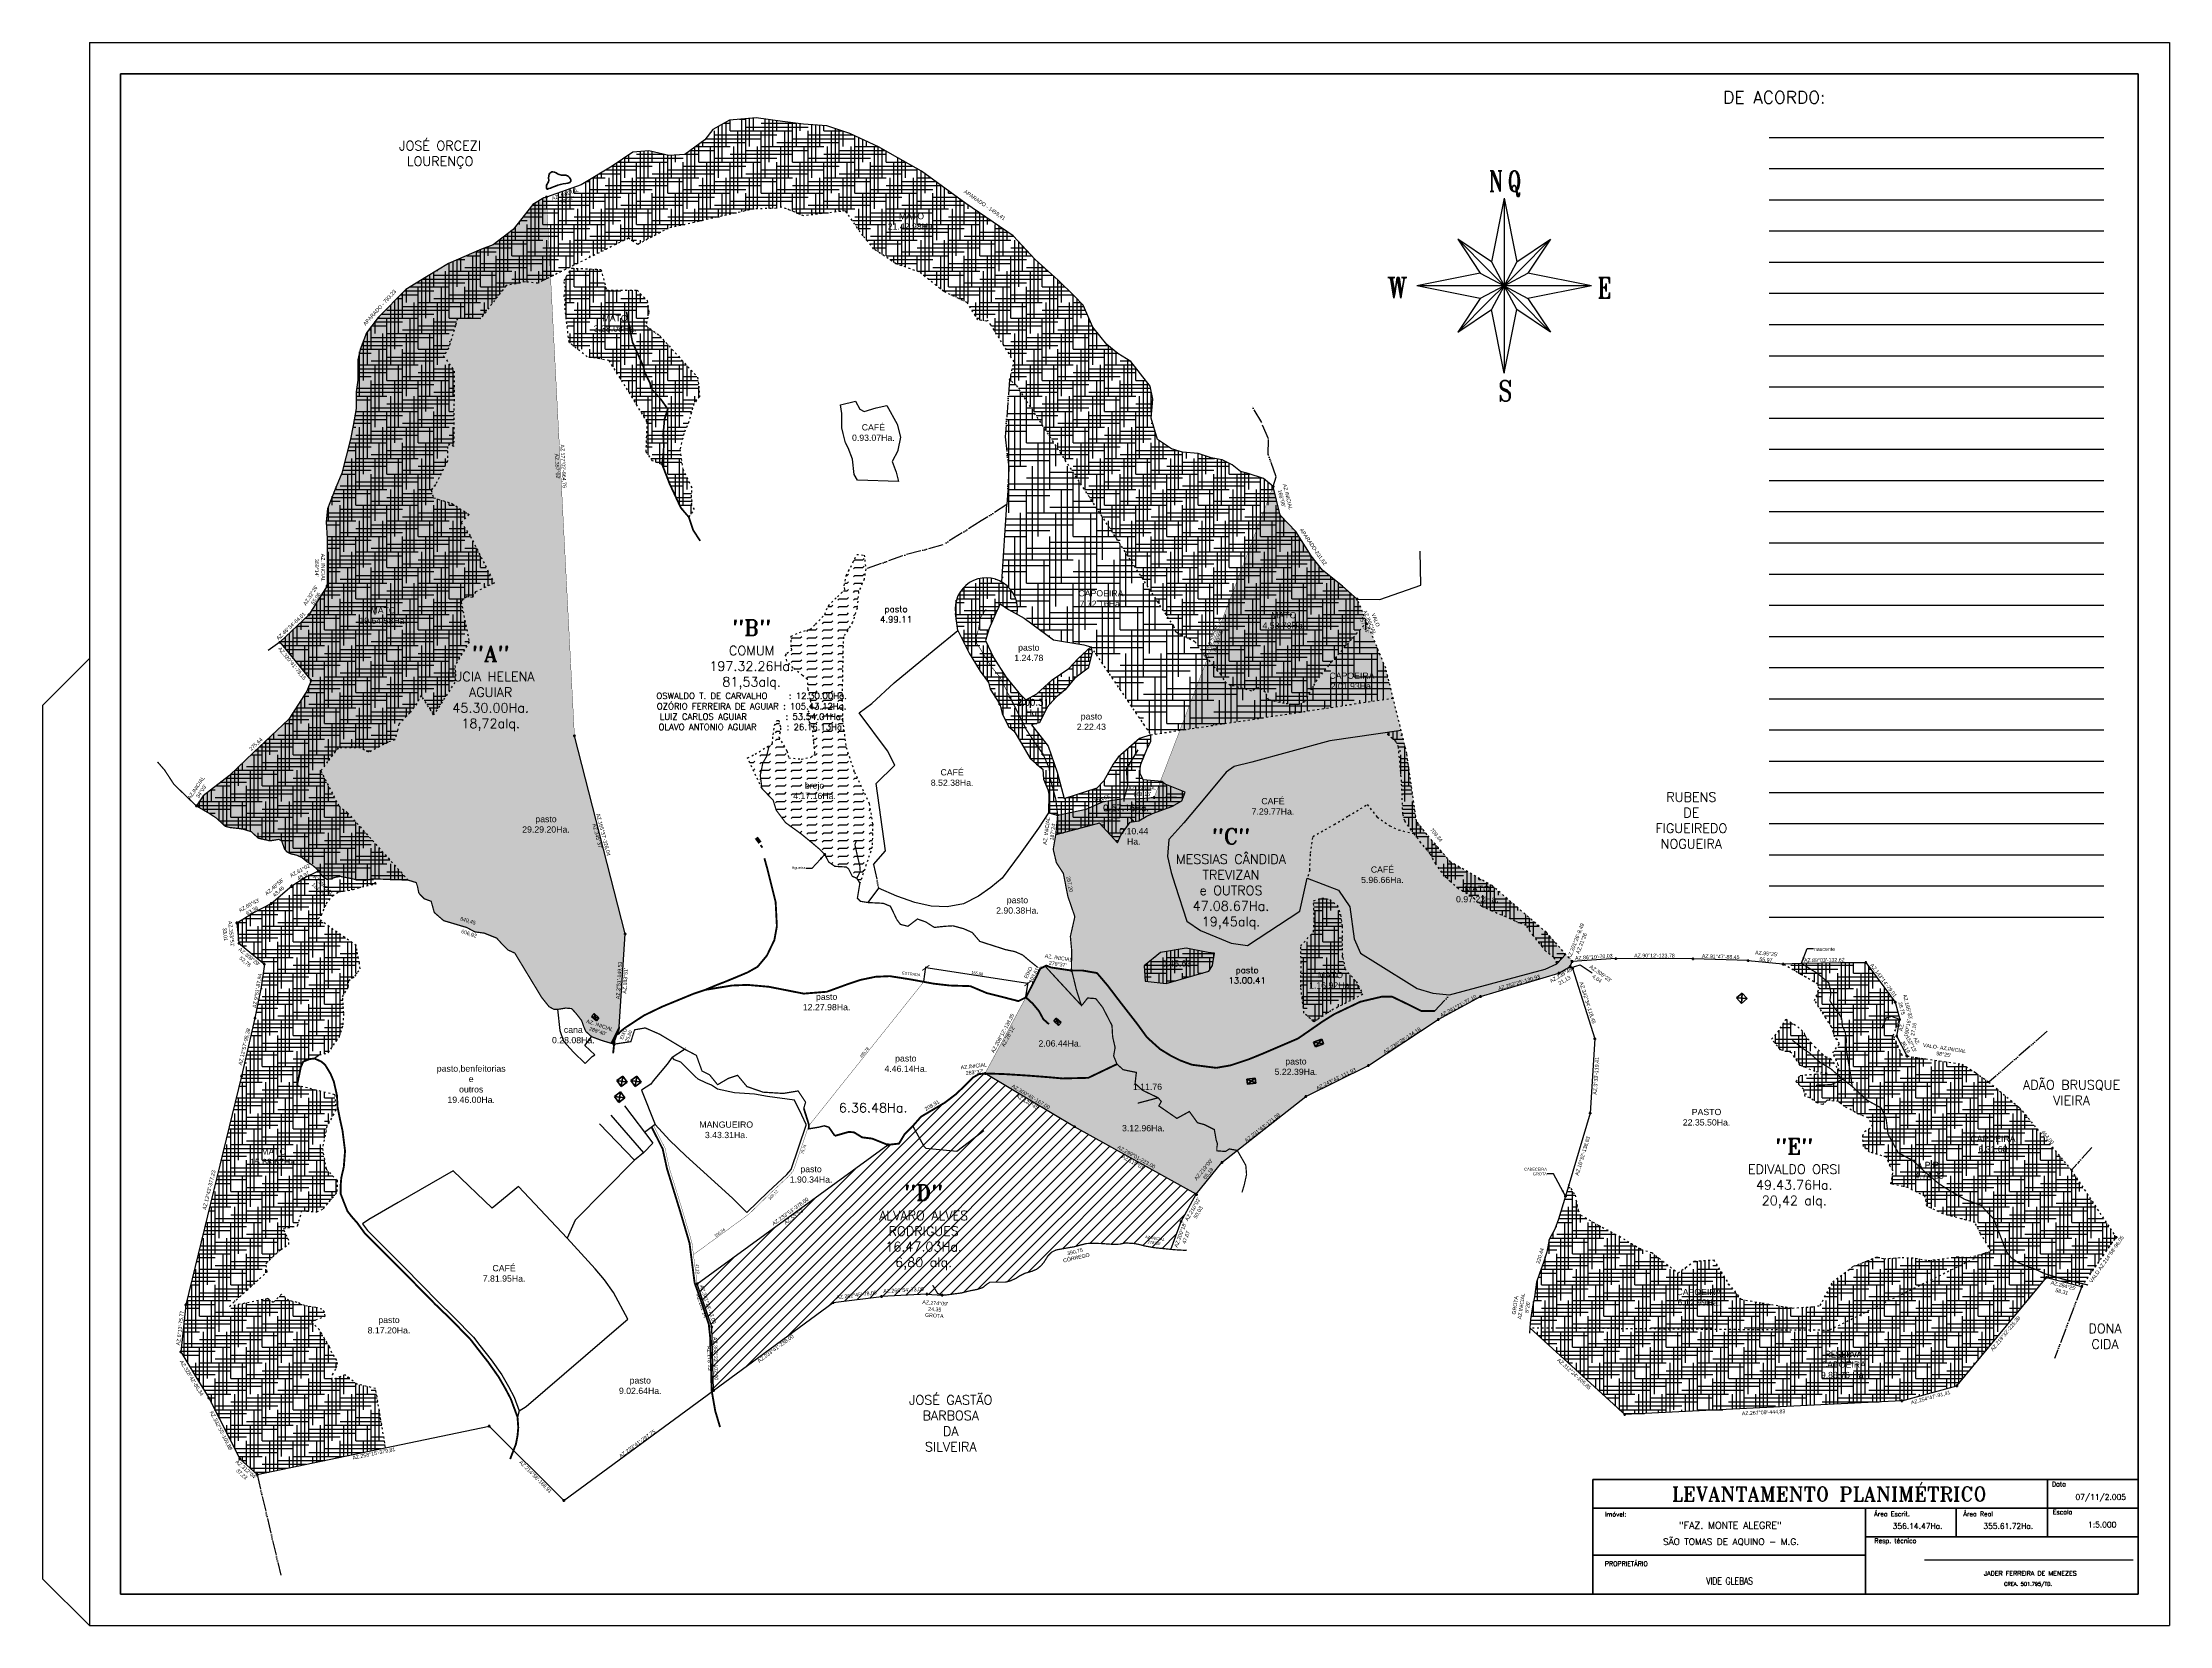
# Model space of a CAD drawing. Header units: metres. Extents: x 268648 to 272057, y 7696704 to 7699242.
import ezdxf
from ezdxf.enums import TextEntityAlignment as Align

# ---------------------------------------------------------------- set-up
doc = ezdxf.new("R2010")
doc.units = ezdxf.units.M
doc.header["$MEASUREMENT"] = 0
doc.header["$PDMODE"] = 98
doc.header["$PDSIZE"] = 2
for name, pattern in [('ACAD_ISO03W100', [30, 12, -18]), ('ACAD_ISO06W100', [36, 24, -3, 0, -3, 0, -3, 0, -3]), ('ACAD_ISO07W100', [3, 0, -3])]:
    doc.linetypes.add(name, pattern=pattern)
for name, color, linetype in [('divi', 7, 'Continuous'), ('ESTRDA', 41, 'Continuous'), ('mato', 3, 'Continuous'), ('PRENCHIMENTO', 254, 'Continuous')]:
    doc.layers.add(name, color=color, linetype=linetype)
doc.layers.add('pena 02', color=1, linetype='Continuous', lineweight=25)
doc.layers.add('pena 04', color=5, linetype='Continuous', lineweight=50)
doc.layers.get('0').off()
doc.styles.get("Standard").update_dxf_attribs({"font": 'romant.shx'})
doc.styles.add('style1', font='ARIAL.TTF')
doc.linetypes.add('CERCA', pattern='A,12.7,-4,["X",Standard,S=2,R=0,X=-2,Y=-1],-4', length=20.7)
doc.linetypes.add('TRACKS', pattern='A,0.15,[130,ltypeshp.shx,S=0.25,R=0,X=0,Y=0],0.15', length=0.3)
doc.linetypes.add('ZIGZAG', pattern='A,0.0001,-0.2,[131,ltypeshp.shx,S=0.2,R=0,X=-0.2,Y=0],-0.4,[131,ltypeshp.shx,S=0.2,R=180,X=0.2,Y=0],-0.2', length=0.8001)
doc.dimstyles.new('Copy of geral', dxfattribs={"dimtxt": 4.5, "dimasz": 10, "dimexe": 1.25, "dimexo": 0.625, "dimtad": 1, "dimzin": 1, "dimtxsty": 'style1', "dimblk": 'OBLIQUE', "dimcen": 2.5, "dimse1": 1, "dimse2": 1, "dimsd1": 1, "dimsd2": 1, "dimclrt": 256, "dimaunit": 1, "dimadec": 4, "dimazin": 0, "dimtfac": 1, "dimtix": 1, "dimtmove": 0, "dimatfit": 0, "dimfxl": 0, "dimarcsym": 0})

# ---------------------------------------------------------------- blocks, each defined once
blk = doc.blocks.new('NORTEQ_100')
at = {"linetype": 'Continuous'}
for p, q in [((0, 2.103), (-0.304, 0.573)), ((0, 2.103), (0, 0)), ((0, 2.103), (0.304, 0.573)), ((-1.115, 1.115), (-0.349, 0.349)), ((-0.304, 0.573), (-1.115, 1.115)), ((-1.115, 1.115), (-0.573, 0.304)), ((0.304, 0.573), (1.115, 1.115)), ((0.349, 0.349), (1.115, 1.115)), ((1.115, 1.115), (0.573, 0.304)), ((-0.304, 0.573), (0, 0)), ((0.304, 0.573), (0, 0)), ((-0.573, 0.304), (-2.103, 0)), ((-0.573, 0.304), (0, 0)), ((-0.349, 0.349), (0, 0)), ((0.349, 0.349), (0, 0)), ((0, 0), (0.573, 0.304)), ((2.103, 0), (0.573, 0.304)), ((-0.573, -0.304), (-2.103, 0)), ((0, 0), (-2.103, 0)), ((-0.573, -0.304), (-1.115, -1.115)), ((-0.349, -0.349), (-1.115, -1.115)), ((0, 0), (-0.573, -0.304)), ((0, 0), (-0.349, -0.349)), ((0, 0), (-0.304, -0.573)), ((0, 0), (0.349, -0.349)), ((0, 0), (0, -2.103)), ((2.103, 0), (0, 0)), ((0.304, -0.573), (0, 0)), ((0, 0), (0.573, -0.304)), ((0.349, -0.349), (1.115, -1.115)), ((2.103, 0), (0.573, -0.304)), ((0.573, -0.304), (1.115, -1.115)), ((-1.115, -1.115), (-0.304, -0.573)), ((0, -2.103), (-0.304, -0.573)), ((0, -2.103), (0.304, -0.573)), ((1.115, -1.115), (0.304, -0.573))]:
    blk.add_line(p, q, dxfattribs=at)
for s, width, p, p2 in [('N', 0.636364, (-0.362, 2.263), (-0.029, 2.263)), ('Q', 0.736842, (0.08, 2.263), (0.414, 2.263)), ('W', 0.913043, (-2.818, -0.303), (-2.318, -0.303)), ('E', 0.777778, (2.242, -0.303), (2.576, -0.303)), ('S', 0.823529, (-0.139, -2.778), (0.195, -2.778))]:
    blk.add_text(s, height=0.5, dxfattribs=dict(at, width=width)).set_placement(p, p2, align=Align.FIT)
blk = doc.blocks.new('_Oblique')
at = {"layer": 'mato', "color": 0, "linetype": 'ACAD_ISO07W100', "lineweight": -2}
blk.add_line((-0.5, -0.5), (0.5, 0.5), dxfattribs=at)
blk = doc.blocks.new('*D10')
at = {"layer": 'Defpoints', "color": 0, "linetype": 'Continuous', "ltscale": 0.25}
for p in [(269691.3, 7697298.6), (269691.3, 7697298.6), (269697.3, 7697251.8)]:
    blk.add_point(p, dxfattribs=at)
at = {"layer": 'divi', "linetype": 'Continuous', "ltscale": 0.25, "insert": (269697.6, 7697275.6), "char_height": 4.5, "attachment_point": 5, "rotation": 277.3141, "style": 'style1'}
blk.add_mtext('47,19', dxfattribs=at)
blk = doc.blocks.new('_ArchTick')
at = {"color": 0, "linetype": 'ByBlock', "const_width": 0.15}
blk.add_lwpolyline([(-0.5, -0.5), (0.5, 0.5)], dxfattribs=at)
blk = doc.blocks.new('*D11')
at = {"layer": 'Defpoints', "color": 0, "linetype": 'Continuous', "ltscale": 0.25}
for p in [(270063.7, 7697758.4), (270060.3, 7697735.9), (270224, 7697711)]:
    blk.add_point(p, dxfattribs=at)
at = {"layer": 'divi', "color": 0, "linetype": 'Continuous', "lineweight": -2, "ltscale": 0.25}
for p, q in [((270060.4, 7697736.5), (270063.9, 7697759.7)), ((270227.4, 7697733.5), (270063.7, 7697758.4)), ((270224.1, 7697711.6), (270227.6, 7697734.8))]:
    blk.add_line(p, q, dxfattribs=at)
at = {"layer": 'divi', "color": 0, "linetype": 'Continuous', "lineweight": -2, "ltscale": 0.25, "xscale": 10, "yscale": 10, "zscale": 10}
for p, rotation in [((270063.7, 7697758.4), 171.3538580785137), ((270227.4, 7697733.5), 351.3538580785137)]:
    blk.add_blockref('_ArchTick', p, dxfattribs=dict(at, rotation=rotation))
at = {"layer": 'divi', "linetype": 'Continuous', "ltscale": 0.25, "insert": (270146.1, 7697749.3), "char_height": 4.5, "attachment_point": 5, "rotation": 351.3539, "style": 'style1'}
blk.add_mtext('165,58', dxfattribs=at)
blk = doc.blocks.new('*D12')
at = {"layer": 'Defpoints', "color": 0, "linetype": 'Continuous', "ltscale": 0.25}
for p in [(270060.3, 7697735.9), (270060.3, 7697735.9), (269875.8, 7697504.7)]:
    blk.add_point(p, dxfattribs=at)
at = {"layer": 'divi', "linetype": 'Continuous', "ltscale": 0.25, "insert": (269965.4, 7697622.4), "char_height": 4.5, "attachment_point": 5, "rotation": 51.4052, "style": 'style1'}
blk.add_mtext('295,78', dxfattribs=at)
blk = doc.blocks.new('*D13')
at = {"layer": 'Defpoints', "color": 0, "linetype": 'Continuous', "ltscale": 0.25}
for p in [(269779.8, 7697363.1), (269779.8, 7697363.1), (269691.3, 7697298.6)]:
    blk.add_point(p, dxfattribs=at)
at = {"layer": 'divi', "linetype": 'Continuous', "ltscale": 0.25, "insert": (269733.6, 7697333.5), "char_height": 4.5, "attachment_point": 5, "rotation": 36.1208, "style": 'style1'}
blk.add_mtext('109,54', dxfattribs=at)
blk = doc.blocks.new('*D14')
at = {"layer": 'Defpoints', "color": 0, "linetype": 'Continuous', "ltscale": 0.25}
for p in [(269851.5, 7697433), (269857.7, 7697426.6), (269779.8, 7697363.1)]:
    blk.add_point(p, dxfattribs=at)
at = {"layer": 'divi', "linetype": 'Continuous', "ltscale": 0.25, "insert": (269819.5, 7697394.1), "char_height": 4.5, "attachment_point": 5, "rotation": 44.2258, "style": 'style1'}
blk.add_mtext('100,12', dxfattribs=at)
blk = doc.blocks.new('*D15')
at = {"layer": 'Defpoints', "color": 0, "linetype": 'Continuous', "ltscale": 0.25}
for p in [(269875.8, 7697504.7), (269883.5, 7697502.1), (269851.5, 7697433)]:
    blk.add_point(p, dxfattribs=at)
at = {"layer": 'divi', "linetype": 'Continuous', "ltscale": 0.25, "insert": (269868.2, 7697467.3), "char_height": 4.5, "attachment_point": 5, "rotation": 71.3233, "style": 'style1'}
blk.add_mtext('75,74', dxfattribs=at)

msp = doc.modelspace()

# ---------------------------------------------------------------- hatches: boundary and pattern name
at = {"layer": 'divi', "linetype": 'Continuous', "ltscale": 0.25}
h = msp.add_hatch(dxfattribs=at)
h.set_pattern_fill('HOUND', color=256, scale=150, style=0)
h.paths.add_polyline_path([(270515.01, 7698254.78), (270495, 7698281), (270465, 7698296), (270461, 7698306), (270209, 7698692), (270198, 7698701), (270190.764, 7698609.76), (270196.638, 7698559.878), (270193.7, 7698501.194), (270185.353, 7698377.001, -0.31444329), (270209.816, 7698325.263), (270221, 7698319), (270268, 7698284), (270317, 7698276), (270328, 7698273), (270424, 7698132), (270470.776, 7698139.089)])
h.paths.add_polyline_path([(270306.07, 7698366.411), (270382.57, 7698366.411), (270382.57, 7698334.355), (270306.07, 7698334.355)], flags=24)
h = msp.add_hatch(color=40, dxfattribs=at)
h.paths.add_polyline_path([(269794.451, 7697968.731), (269789.613, 7697965.183), (269794.989, 7697962.925)])
h.paths.add_polyline_path([(269800.365, 7697960.667), (269794.989, 7697962.925), (269795.526, 7697957.119)])
h.paths.add_polyline_path([(269797.656, 7697954.215), (269800.344, 7697953.086), (269800.075, 7697955.989)])
h.paths.add_polyline_path([(269800.613, 7697950.183), (269803.032, 7697951.957), (269800.344, 7697953.086)])
h = msp.add_hatch(color=20, dxfattribs=at)
h.paths.add_polyline_path([(269795.526, 7697957.119), (269794.989, 7697962.925), (269789.613, 7697965.183)])
h.paths.add_polyline_path([(269794.451, 7697968.731), (269794.989, 7697962.925), (269800.365, 7697960.667)])
h.paths.add_polyline_path([(269803.032, 7697951.957), (269800.075, 7697955.989), (269800.344, 7697953.086)])
h.paths.add_polyline_path([(269800.613, 7697950.183), (269800.344, 7697953.086), (269797.656, 7697954.215)])
h = msp.add_hatch(dxfattribs=at)
h.set_pattern_fill('HOUND', color=256, scale=100, style=0)
h.paths.add_polyline_path([(271745.887, 7697590.342), (271724.114, 7697603.929), (271628.397, 7697618.081), (271613.935, 7697649.824), (271624.281, 7697675.646), (271617.112, 7697703.483), (271569.815, 7697766.77), (271529.221, 7697766.721), (271518.851, 7697766.535), (271537.871, 7697750.425), (271544.358, 7697720.181), (271543.526, 7697712.705), (271544.527, 7697711.159), (271550.072, 7697705.008), (271560.668, 7697685.821), (271561.879, 7697672.911), (271565.878, 7697664.253), (271568.847, 7697645.872), (271568.438, 7697634.019), (271568.917, 7697628.277), (271575.459, 7697590.876), (271576.428, 7697582.97), (271589.733, 7697570.583), (271618.404, 7697554.875), (271631.905, 7697523.403), (271634.68, 7697501.225), (271643.939, 7697484.196), (271663.571, 7697473.634), (271684.085, 7697454.204), (271704.512, 7697436.807), (271717.088, 7697428.641), (271741.11, 7697414.504), (271771.487, 7697403.39), (271800.554, 7697372.238), (271813.819, 7697338.664), (271818.599, 7697325.853), (271821.89, 7697318.102), (271823.929, 7697315.556), (271828.665, 7697312.293), (271837.626, 7697308.343), (271853.522, 7697302.671), (271867.517, 7697296.029), (271893.259, 7697288.446), (271937.26, 7697278.055), (271971.045, 7697326.355), (271899.348, 7697433.956), (271815.722, 7697534.62), (271767.122, 7697575.293)])
h.paths.add_polyline_path([(271736.963, 7697491.703), (271810.534, 7697491.703), (271810.534, 7697460.036), (271736.963, 7697460.036)], flags=24)
h = msp.add_hatch(dxfattribs=at)
h.set_pattern_fill('HOUND', color=256, scale=100, style=0)
h.paths.add_polyline_path([(271763.592, 7697301.883), (271736, 7697294), (271716, 7697295), (271670, 7697289), (271650, 7697293), (271628, 7697294), (271599, 7697292), (271588, 7697295), (271550, 7697280), (271517, 7697255), (271497, 7697217), (271485, 7697215), (271452, 7697213), (271404, 7697221), (271370, 7697227), (271350, 7697252), (271326, 7697290), (271295, 7697288), (271269, 7697269), (271227, 7697302), (271210, 7697307), (271175, 7697328), (271141, 7697346), (271113, 7697362), (271109, 7697370), (271104, 7697394), (271093.842, 7697409.698), (271088.737, 7697392.491), (271077.625, 7697355.188), (271071.848, 7697339.603), (271062.604, 7697322.863), (271058.56, 7697302.661), (271053.36, 7697285.922), (271046.939, 7697268.571), (271042.382, 7697254.175), (271038.916, 7697231.086), (271036.027, 7697214.924), (271032.561, 7697194.722), (271031.534, 7697180.982), (271511.087, 7697177.106)])
h.paths.add_polyline_path([(271264.336, 7697246.282), (271340.836, 7697246.282), (271340.836, 7697214.226), (271264.336, 7697214.226)], flags=24)
at = {"layer": 'mato', "linetype": 'Continuous', "ltscale": 0.25}
h = msp.add_hatch(dxfattribs=at)
h.set_pattern_fill('HOUND', color=256, scale=100, style=0)
h.paths.add_polyline_path([(270424.921, 7698639.611), (270427.446, 7698669.891), (270423.144, 7698690.618), (270392.087, 7698730.451), (270371.153, 7698743.089), (270353.956, 7698757.461), (270331.225, 7698785.218), (270316.071, 7698820.544), (270301.219, 7698835.807), (270275.66, 7698860.918), (270239.038, 7698893.721), (270203.541, 7698931.825), (270127.724, 7698983.545), (270057.004, 7699035.273), (270010.279, 7699061.768), (269988.657, 7699074.198), (269942.086, 7699095.833), (269905.285, 7699108.396), (269867.579, 7699110.974), (269834.2, 7699114.937), (269791.808, 7699121.067), (269749.122, 7699117.395), (269722.351, 7699102.142), (269709.723, 7699085.74), (269677.679, 7699062.059), (269651.632, 7699060.507), (269620.062, 7699068.077), (269594.376, 7699065.836), (269561.021, 7699043.776), (269511.334, 7699013.571), (269451.62, 7698992.567), (269433.902, 7698982.147), (269402.331, 7698941.774), (269370.243, 7698917.4), (269351.818, 7698910.232), (269298.778, 7698887.522), (269263.44, 7698866.076), (269230.585, 7698845.887), (269185.94, 7698801.05), (269167.217, 7698776.087), (269157.115, 7698749.591), (269157.065, 7698749.366), (269307.44, 7698647.261), (269308, 7698715), (269291, 7698739), (269299, 7698752), (269310, 7698788), (269313, 7698799), (269332, 7698800), (269350, 7698799), (269391, 7698852), (269422, 7698858), (269442, 7698856), (269450, 7698860), (269587, 7698928), (269602, 7698918), (269651, 7698944), (269788, 7698975), (269824, 7698976), (269833, 7698978), (269868, 7698964), (269935, 7698972), (269963, 7698932), (269980, 7698911), (270016, 7698887), (270053, 7698874), (270092, 7698843), (270130, 7698825), (270147, 7698797), (270161, 7698795), (270163, 7698796), (270168, 7698789), (270205, 7698730), (270198, 7698701), (270209, 7698692), (270461, 7698306), (270465, 7698296), (270495, 7698281), (270515.01, 7698254.78), (270620.309, 7698530.181), (270604.862, 7698542.932), (270580.011, 7698550.982), (270568.189, 7698554.026), (270554.808, 7698564.721), (270538.753, 7698572.741), (270520.689, 7698576.083), (270499.973, 7698582.784), (270475.196, 7698584.773), (270457.493, 7698590.637), (270435.024, 7698605.546)])
h.paths.add_polyline_path([(269994.415, 7698970.869), (270087.034, 7698970.869), (270087.034, 7698939.202), (269994.415, 7698939.202)], flags=24)
h = msp.add_hatch(dxfattribs=at)
h.set_pattern_fill('HOUND', color=256, scale=100, style=0)
h.paths.add_polyline_path([(269637, 7698772), (269615, 7698788), (269620, 7698809), (269617, 7698828), (269601, 7698845), (269552, 7698845), (269543, 7698878), (269496, 7698880), (269484, 7698860), (269486, 7698848), (269484, 7698835), (269486, 7698827), (269485, 7698820), (269492, 7698761), (269521.019, 7698737.995), (269556, 7698732), (269593.631, 7698672.198), (269617.273, 7698633.395), (269615.481, 7698585.69), (269625.716, 7698570.972), (269641, 7698565), (269653, 7698535), (269671, 7698496), (269684, 7698481), (269693, 7698493), (269688, 7698501), (269689, 7698506), (269688, 7698513), (269689, 7698528), (269674, 7698559), (269669.621, 7698589.531), (269676, 7698615), (269684, 7698634), (269692, 7698663), (269701, 7698674), (269700, 7698691), (269698, 7698705)])
h.paths.add_polyline_path([(269529.299, 7698807.562), (269602.116, 7698807.562), (269602.116, 7698775.5), (269529.299, 7698775.5)], flags=24)
h = msp.add_hatch(dxfattribs=at)
h.set_pattern_fill('HOUND', color=256, scale=100, style=0)
h.paths.add_polyline_path([(269334, 7698450), (269319, 7698472), (269332, 7698485), (269304, 7698503), (269275, 7698512), (269271, 7698524), (269278, 7698533), (269297, 7698571), (269297, 7698594), (269301, 7698598), (269307, 7698594), (269307.44, 7698647.261), (269157.065, 7698749.366), (269153.471, 7698733.023), (269153.326, 7698700.387), (269150.814, 7698681.5), (269150.8, 7698654.966), (269146.233, 7698627.65), (269141.961, 7698605.761), (269128.07, 7698551.509), (269115.904, 7698523.133), (269104.874, 7698494.17), (269102.812, 7698473.286), (269104.075, 7698446.791), (269104.075, 7698407.679), (269104.331, 7698370.716), (269074.794, 7698324.245), (269028.318, 7698280.234), (269078.472, 7698218.996), (269071.794, 7698202.109), (269042.805, 7698157.065), (268986.4, 7698103.778), (268947.66, 7698066.863), (268905.639, 7698034.033), (268894.725, 7698017.888), (268915.246, 7698006.01), (268926.814, 7697998.423), (268935.829, 7697990.06), (268940.98, 7697985.235), (268948.385, 7697983.305), (268956.755, 7697982.34), (268968.346, 7697981.053), (268982.834, 7697976.55), (268987.663, 7697972.047), (268993.78, 7697966.257), (269001.829, 7697964.327), (269012.454, 7697962.076), (269019.537, 7697963.041), (269026.942, 7697964.327), (269031.449, 7697961.754), (269033.381, 7697956.286), (269036.278, 7697948.244), (269040.142, 7697944.063), (269045.937, 7697941.168), (269055.596, 7697938.916), (269063.644, 7697935.378), (269071.693, 7697928.623), (269080.386, 7697923.155), (269086.825, 7697917.687), (269091.655, 7697912.219), (269097, 7697905), (269104.098, 7697900.199), (269110.757, 7697900.843), (269116.772, 7697903.418), (269125.58, 7697904.921), (269134.602, 7697903.204), (269145.129, 7697901.057), (269151.574, 7697899.126), (269165.537, 7697898.697), (269178, 7697901), (269234, 7697899), (269137, 7698007), (269123, 7698018), (269094, 7698074), (269105, 7698089), (269122, 7698111), (269158, 7698111), (269171, 7698104), (269202, 7698120), (269213, 7698124), (269217, 7698139), (269219, 7698149), (269237, 7698167), (269248, 7698182), (269255, 7698195), (269275, 7698164), (269309, 7698216), (269310, 7698229), (269309, 7698243), (269332, 7698281), (269319, 7698345), (269321, 7698348), (269328, 7698353), (269337, 7698352), (269342, 7698361), (269372, 7698375)])
h.paths.add_polyline_path([(269272.238, 7698244.766), (269460.453, 7698244.766), (269460.453, 7698167.266), (269272.238, 7698167.266)], flags=9)
h.paths.add_polyline_path([(269148.375, 7698338.933), (269239.566, 7698338.933), (269239.566, 7698307.266), (269148.375, 7698307.266)], flags=24)
h = msp.add_hatch(dxfattribs=at)
h.set_pattern_fill('HOUND', color=256, scale=100, style=0)
h.paths.add_polyline_path([(270608, 7698200), (270613, 7698188), (270638, 7698182), (270659, 7698180), (270670, 7698184), (270690, 7698220), (270709, 7698243), (270770.257, 7698312.423), (270754.995, 7698349.397), (270731.43, 7698370.217), (270699.317, 7698395.616), (270681.254, 7698419.01), (270656.5, 7698457.777), (270631.746, 7698483.844), (270620.309, 7698530.181), (270515.01, 7698254.78), (270524, 7698243), (270537, 7698228), (270542, 7698220), (270545, 7698215), (270552, 7698211), (270565, 7698208), (270586, 7698202), (270597, 7698208)])
h.paths.add_polyline_path([(270600.717, 7698331.308), (270673.943, 7698331.308), (270673.943, 7698299.253), (270600.717, 7698299.253)], flags=24)
h = msp.add_hatch(dxfattribs=at)
h.set_pattern_fill('FLEX', color=4, scale=50, style=0)
h.paths.add_polyline_path([(269930.734, 7698265.434), (269931.606, 7698288.948), (269946.424, 7698312.461), (269953.398, 7698335.104), (269956.014, 7698361.23), (269964.73, 7698381.259), (269967.344, 7698397.805), (269965, 7698420), (269953, 7698421), (269940, 7698394), (269936, 7698387), (269933, 7698371), (269934, 7698365), (269928, 7698359), (269922, 7698353), (269907, 7698339), (269902, 7698325), (269887, 7698309), (269878, 7698301), (269861, 7698296), (269848, 7698290), (269848, 7698273), (269849, 7698268), (269841, 7698263), (269839, 7698259), (269841, 7698250), (269851, 7698239), (269866, 7698227), (269874, 7698221), (269875, 7698205), (269879, 7698188), (269881, 7698177), (269875, 7698168), (269876, 7698155), (269882, 7698144), (269884, 7698121), (269886, 7698102), (269880, 7698096), (269864, 7698093), (269844, 7698095), (269841, 7698106), (269828, 7698128), (269830, 7698136), (269831, 7698143), (269828, 7698155), (269825, 7698155), (269821, 7698147), (269819, 7698132), (269818, 7698118), (269811.348, 7698113.961), (269812, 7698112), (269808.48, 7698097.177), (269802.443, 7698086.622), (269798.418, 7698067.019), (269801, 7698046), (269819, 7698027), (269824, 7698011), (269839, 7697991), (269864, 7697973), (269881, 7697959), (269894, 7697948), (269901.67, 7697940.215), (269908, 7697928), (269918, 7697921), (269936, 7697920), (269940, 7697917), (269946, 7697905), (269953, 7697902), (269958, 7697894), (269977.71, 7697952.318), (269978.499, 7697988.597), (269972.973, 7698021.72), (269949.292, 7698072.195), (269935.872, 7698111.628), (269930.346, 7698155.005), (269929.557, 7698196.015)])
h.paths.add_polyline_path([(269790, 7698101), (269778, 7698095), (269801, 7698046), (269798.418, 7698067.019), (269802.443, 7698086.622), (269808.48, 7698097.177), (269812, 7698112), (269811.348, 7698113.961)])
h.paths.add_polyline_path([(269843.87, 7698058.06), (269926.965, 7698058.06), (269926.965, 7698026.393), (269843.87, 7698026.393)], flags=24)
h = msp.add_hatch(dxfattribs=at)
h.set_pattern_fill('HOUND', color=256, scale=100, style=0)
h.paths.add_polyline_path([(270364, 7698085), (270349, 7698058), (270338, 7698047), (270285.173, 7698030.083), (270273.971, 7698072.238), (270259.476, 7698113.734), (270233, 7698148), (270246, 7698151), (270258, 7698176), (270272, 7698192), (270287, 7698204), (270302, 7698222), (270313, 7698231), (270324, 7698239), (270330, 7698264), (270328, 7698273), (270308, 7698254), (270293, 7698238), (270265.944, 7698220.046), (270241.561, 7698197.652), (270223.772, 7698187.77), (270212.571, 7698198.97), (270192.142, 7698224.657), (270172.373, 7698255.613), (270159.197, 7698283.277), (270165.125, 7698302.379), (270176, 7698327), (270180, 7698335), (270183, 7698342), (270196, 7698333), (270209.816, 7698325.263, 1.16909077), (270111.032, 7698326.451), (270115, 7698299), (270133, 7698263), (270151, 7698234), (270164, 7698216), (270167, 7698205), (270182, 7698181), (270186, 7698166), (270196, 7698145), (270205, 7698138), (270217, 7698118), (270231, 7698094), (270241, 7698085), (270251, 7698077), (270252, 7698061), (270259, 7698044), (270261, 7698037), (270260, 7698007), (270274.933, 7698003.334), (270271.875, 7698028.8), (270262.109, 7698065.336), (270261.678, 7698077.693), (270251.484, 7698101.121), (270240.27, 7698116.4), (270224.974, 7698139.83), (270198.673, 7698192.045), (270198.673, 7698192.045), (270224.974, 7698139.83), (270240.27, 7698116.4), (270251.484, 7698101.121), (270261.678, 7698077.693), (270262.109, 7698065.336), (270271.875, 7698028.8), (270274.933, 7698003.334), (270320.784, 7698012.584), (270348.495, 7698025.04), (270381.746, 7698029.886), (270399.07, 7698029.194), (270429.551, 7698031.27), (270439.485, 7698057.251), (270412, 7698060), (270407, 7698070), (270407, 7698078), (270408, 7698085), (270419, 7698111), (270424, 7698121), (270424, 7698132), (270406, 7698126), (270372, 7698096)])
h = msp.add_hatch(dxfattribs=at)
h.set_pattern_fill('HOUND', color=256, scale=150, style=0)
h.paths.add_polyline_path([(270670, 7698184), (270659, 7698180), (270638, 7698182), (270613, 7698188), (270608, 7698200), (270597, 7698208), (270586, 7698202), (270565, 7698208), (270552, 7698211), (270545, 7698215), (270542, 7698220), (270537, 7698228), (270524, 7698243), (270515.01, 7698254.78), (270470.776, 7698139.089), (270812.502, 7698190.877), (270800.651, 7698238.786), (270770.257, 7698312.423), (270709, 7698243), (270690, 7698220)])
h.paths.add_polyline_path([(270708.287, 7698234.295), (270784.787, 7698234.295), (270784.787, 7698202.232), (270708.287, 7698202.232)], flags=24)
h = msp.add_hatch(dxfattribs=at)
h.set_pattern_fill('HOUND', color=256, scale=100, style=0)
h.paths.add_polyline_path([(270904.656, 7697927.956), (270866.938, 7697971.671), (270849.779, 7697993.748), (270834.547, 7698101.764), (270825.328, 7698139.028), (270805, 7698136), (270804, 7698132), (270817, 7698121), (270821, 7698112), (270824, 7698080), (270826, 7698057), (270827, 7698035), (270828, 7698005), (270831, 7697994), (270846, 7697973), (270857, 7697959), (270872, 7697941), (270881, 7697925), (270895, 7697905), (270904, 7697897), (270917, 7697885), (270931, 7697877), (270943, 7697869), (270954, 7697857), (270971, 7697849), (270993, 7697840), (271008, 7697833), (271026, 7697826), (271037, 7697810), (271057, 7697785), (271070, 7697775), (271075, 7697765), (271089.154, 7697780), (271058.067, 7697815.166), (270971.192, 7697890.115)])
h.paths.add_polyline_path([(270911.065, 7697892.62), (270983.889, 7697892.62), (270983.889, 7697860.558), (270911.065, 7697860.558)], flags=24)
h = msp.add_hatch(dxfattribs=at)
h.set_pattern_fill('HOUND', color=256, scale=100, style=0)
h.paths.add_polyline_path([(270429.551, 7698031.27), (270399.07, 7698029.194), (270381.746, 7698029.886), (270348.495, 7698025.04), (270320.784, 7698012.584), (270274.933, 7698003.334), (270271.875, 7697971.757), (270341.792, 7697990.391), (270342.615, 7697989.506), (270356.97, 7697995.959), (270383.323, 7697999.799), (270390.947, 7697999.494, 0.04637494), (270397.465, 7697992.924), (270405, 7697994), (270417, 7698001), (270427, 7698006), (270458, 7698017), (270473.79, 7698026.051), (270479.103, 7698039.867), (270447, 7698053), (270442, 7698057), (270439.485, 7698057.251)])
h.paths.add_polyline_path([(270341.377, 7698022.318), (270427.329, 7698022.318), (270427.329, 7698007.318), (270341.377, 7698007.318)], flags=25)
h = msp.add_hatch(dxfattribs=at)
h.set_pattern_fill('HOUND', color=256, scale=100, style=0)
h.paths.add_polyline_path([(270391, 7697992), (270397.465, 7697992.924, -0.04637494), (270390.947, 7697999.494), (270383.323, 7697999.799), (270356.97, 7697995.959), (270342.615, 7697989.506), (270371, 7697959), (270376, 7697971)])
h.paths.add_polyline_path([(270371.797, 7697985.026), (270422.152, 7697985.026), (270422.152, 7697953.155), (270371.797, 7697953.155)], flags=9)
h = msp.add_hatch(dxfattribs=at)
h.set_pattern_fill('HOUND', color=256, scale=100, style=0)
h.paths.add_polyline_path([(269104.048, 7697504.829), (269118.448, 7697530.653), (269116.409, 7697554.898), (269056, 7697570), (269059, 7697584), (269062, 7697599), (269066, 7697608), (269076, 7697612), (269084, 7697613), (269092, 7697619), (269106, 7697622), (269124, 7697648), (269130, 7697667), (269131, 7697686), (269130, 7697699), (269129, 7697712), (269138, 7697727), (269139, 7697738), (269149, 7697745), (269157, 7697757), (269156, 7697766), (269152, 7697786), (269151, 7697794), (269114, 7697820), (269090, 7697837), (269095, 7697843), (269103, 7697861), (269113, 7697874), (269123, 7697880), (269146, 7697884), (269160, 7697888), (269183, 7697893), (269178, 7697901), (269165.537, 7697898.697), (269151.574, 7697899.126), (269145.129, 7697901.057), (269134.602, 7697903.204), (269125.58, 7697904.921), (269116.772, 7697903.418), (269110.757, 7697900.843), (269104.098, 7697900.199), (269097, 7697905), (269091.655, 7697912.219), (269090.302, 7697913.751), (269067.572, 7697902.373), (269047.455, 7697890.034), (269014.69, 7697861.481), (268985.84, 7697846.338), (268959.43, 7697830.493), (268962.962, 7697797.675), (269003.684, 7697764.122), (268998.548, 7697727.222), (268988.631, 7697677.478), (268967.249, 7697584.528), (268877.835, 7697218.048), (268869.626, 7697142.728), (268894.14, 7697102.891), (268914.48, 7697068.956), (268964.5, 7696971.119), (268992.135, 7696946.172), (269198.019, 7696989.017), (269182, 7697084), (269152, 7697091), (269133, 7697106), (269112, 7697098), (269113, 7697106), (269119, 7697117), (269121, 7697123), (269120, 7697129), (269112, 7697141), (269108, 7697151), (269096, 7697171), (269092, 7697178), (269079, 7697191), (269101, 7697200), (269100, 7697207), (269096, 7697211), (269086, 7697214), (269073, 7697216), (269068, 7697217), (269056, 7697222), (269043, 7697225), (269031, 7697235), (269018, 7697222), (269009, 7697228), (268947.577, 7697215.544), (268996, 7697260), (269008, 7697271), (269006, 7697284), (269030, 7697307), (269043, 7697315), (269043, 7697321), (269034, 7697340), (269057, 7697345), (269064, 7697369), (269088, 7697367), (269098, 7697372), (269120, 7697398), (269120.295, 7697417.763), (269102.571, 7697435.84), (269096.662, 7697468.674)])
h.paths.add_polyline_path([(268973.214, 7697471.258), (269064.405, 7697471.258), (269064.405, 7697439.592), (268973.214, 7697439.592)], flags=24)
h = msp.add_hatch(dxfattribs=at)
h.set_pattern_fill('HOUND', color=256, scale=100, style=0)
h.paths.add_polyline_path([(270730.68, 7697804.818), (270730.68, 7697825.137), (270728.42, 7697843.199), (270723.147, 7697858.251), (270711.094, 7697868.035), (270698.289, 7697870.292), (270685, 7697866), (270686, 7697836), (270685, 7697816), (270664.392, 7697793.528), (270665.144, 7697766.436), (270664.392, 7697728.054), (270669.665, 7697685.908), (270685.483, 7697671.609), (270712.823, 7697689.574), (270763.825, 7697716.012), (270753.279, 7697736.332), (270735.201, 7697756.652), (270730.68, 7697782.239)])
h.paths.add_polyline_path([(270523, 7697762), (270526, 7697782), (270516, 7697783), (270481, 7697790), (270439.515, 7697782.668), (270413.334, 7697761.414), (270415, 7697737), (270449, 7697733), (270517, 7697753)])
h.paths.add_polyline_path([(270675.074, 7697754.492), (270748.928, 7697754.492), (270748.928, 7697722.436), (270675.074, 7697722.436)], flags=24)
h.paths.add_polyline_path([(270440.251, 7697773.015), (270490.647, 7697773.015), (270490.647, 7697757.796), (270440.251, 7697757.796)], flags=24)
h = msp.add_hatch(dxfattribs=at)
h.set_pattern_fill('HOUND', color=256, scale=100, style=0)
h.paths.add_polyline_path([(271842.461, 7697241.506), (271830.52, 7697247.173), (271815.415, 7697252.563), (271799.284, 7697259.674), (271782.616, 7697271.158), (271769.892, 7697287.046), (271763.592, 7697301.883), (271511.087, 7697177.106), (271031.534, 7697180.982), (271183.547, 7697042.178), (271627.829, 7697064.34), (271716.034, 7697088.343)])
h.paths.add_polyline_path([(271487.52, 7697146.362), (271580.616, 7697146.362), (271580.616, 7697098.028), (271487.52, 7697098.028)], flags=24)
at = {"layer": 'pena 02', "linetype": 'Continuous', "ltscale": 0.25}
h = msp.add_hatch(dxfattribs=at)
h.set_pattern_fill('HOUND', color=256, scale=100, style=0)
h.paths.add_polyline_path([(271717.088, 7697428.641), (271704.512, 7697436.807), (271684.085, 7697454.204), (271663.571, 7697473.634), (271643.939, 7697484.196), (271634.68, 7697501.225), (271631.905, 7697523.403), (271618.404, 7697554.875), (271589.733, 7697570.583), (271576.428, 7697582.97), (271575.459, 7697590.876), (271568.917, 7697628.277), (271568.438, 7697634.019), (271568.847, 7697645.872), (271565.878, 7697664.253), (271561.879, 7697672.911), (271560.668, 7697685.821), (271550.072, 7697705.008), (271544.527, 7697711.159), (271543.526, 7697712.705), (271544.358, 7697720.181), (271537.871, 7697750.425), (271518.851, 7697766.535), (271466.925, 7697765.606), (271493.706, 7697748.519), (271510.681, 7697734.139), (271514.003, 7697718.655), (271512.526, 7697705.382), (271520.645, 7697692.846), (271525.478, 7697687.484), (271531.383, 7697676.792), (271532.49, 7697664.995), (271536.918, 7697655.408), (271538.764, 7697643.979), (271538.395, 7697633.287), (271539.133, 7697624.438), (271545.775, 7697586.463), (271547.99, 7697568.398), (271555.797, 7697561.189), (271572.033, 7697546.073), (271594.914, 7697533.537), (271602.663, 7697515.472), (271605.616, 7697491.875), (271621.853, 7697462.011), (271645.841, 7697449.107), (271664.03, 7697431.878), (271686.542, 7697412.706), (271701.303, 7697403.121), (271728.243, 7697387.267), (271754.445, 7697377.68), (271774.741, 7697355.927), (271785.812, 7697327.907), (271790.725, 7697314.741), (271795.891, 7697302.574), (271803.273, 7697293.357), (271813.974, 7697285.983), (271826.521, 7697280.453), (271842.021, 7697274.922), (271856.782, 7697267.917), (271885.567, 7697259.437), (271918.754, 7697251.6), (271937.26, 7697278.055), (271893.259, 7697288.446), (271867.517, 7697296.029), (271853.522, 7697302.671), (271837.626, 7697308.343), (271828.665, 7697312.293), (271823.929, 7697315.556), (271821.89, 7697318.102), (271818.599, 7697325.853), (271813.819, 7697338.664), (271800.554, 7697372.238), (271771.487, 7697403.39), (271741.11, 7697414.504)])
h.paths.add_polyline_path([(271745, 7697350), (271754, 7697332), (271771, 7697304), (271763.592, 7697301.883), (271769.892, 7697287.046), (271782.616, 7697271.158), (271799.284, 7697259.674), (271815.415, 7697252.563), (271830.52, 7697247.173), (271842.461, 7697241.506), (271859.51, 7697262.161), (271915.99, 7697247.648), (271918.754, 7697251.6), (271885.567, 7697259.437), (271856.782, 7697267.917), (271842.021, 7697274.922), (271826.521, 7697280.453), (271813.974, 7697285.983), (271803.273, 7697293.357), (271795.891, 7697302.574), (271790.725, 7697314.741), (271785.812, 7697327.907), (271774.741, 7697355.927), (271754.445, 7697377.68), (271728.243, 7697387.267), (271701.303, 7697403.121), (271686.542, 7697412.706), (271664.03, 7697431.878), (271645.841, 7697449.107), (271621.853, 7697462.011), (271605.616, 7697491.875), (271602.663, 7697515.472), (271594.914, 7697533.537), (271572.033, 7697546.073), (271555.797, 7697561.189), (271548.469, 7697567.955), (271548, 7697568.318), (271545.775, 7697586.463), (271539.133, 7697624.438), (271538.395, 7697633.287), (271538.764, 7697643.979), (271536.918, 7697655.408), (271532.49, 7697664.995), (271531.383, 7697676.792), (271525.478, 7697687.484), (271520.645, 7697692.846), (271512.526, 7697705.382), (271514.003, 7697718.655), (271510.681, 7697734.139), (271493.706, 7697748.519), (271466.925, 7697765.606), (271437.215, 7697764.569), (271493, 7697732), (271495, 7697725), (271488, 7697706), (271499, 7697689), (271506, 7697678), (271515, 7697664), (271520, 7697648), (271528, 7697637), (271517, 7697622), (271526, 7697602), (271527, 7697594), (271513, 7697613), (271505, 7697616), (271488, 7697632), (271472, 7697650), (271471, 7697654), (271461, 7697664), (271442, 7697676), (271429, 7697655), (271419, 7697644), (271433, 7697627), (271451, 7697622), (271460, 7697609), (271465, 7697602), (271489, 7697592), (271508, 7697589), (271490, 7697588), (271465, 7697586), (271458, 7697576), (271470, 7697564), (271473, 7697552), (271480, 7697550), (271492, 7697542), (271501, 7697539), (271508, 7697546), (271526, 7697544), (271536, 7697536), (271560, 7697523), (271574, 7697518), (271581, 7697504), (271568, 7697496), (271565, 7697489), (271566, 7697472), (271576, 7697463), (271603, 7697455), (271609, 7697440), (271614, 7697433), (271610, 7697412), (271637, 7697406), (271665, 7697392), (271668, 7697376), (271694, 7697364)])
h.paths.add_polyline_path([(271641.87, 7697449.421), (271701.156, 7697449.421), (271701.156, 7697417.754), (271641.87, 7697417.754)], flags=25)
at = {"layer": 'PRENCHIMENTO', "linetype": 'Continuous', "ltscale": 0.25}
h = msp.add_hatch(color=256, dxfattribs=at)
h.dxf.hatch_style = 2
h.paths.add_polyline_path([(269319, 7698345), (269321, 7698348), (269328, 7698353), (269337, 7698352), (269342, 7698361), (269372, 7698375), (269334, 7698450), (269319, 7698472), (269332, 7698485), (269304, 7698503), (269275, 7698512), (269271, 7698524), (269278, 7698533), (269297, 7698571), (269297, 7698594), (269301, 7698598), (269307, 7698594), (269308, 7698715), (269291, 7698739), (269299, 7698752), (269310, 7698788), (269313, 7698799), (269332, 7698800), (269350, 7698799), (269391, 7698852), (269422, 7698858), (269442, 7698856), (269450, 7698860), (269462.314, 7698866.112), (269455.669, 7698993.991), (269451.62, 7698992.567), (269433.902, 7698982.147), (269402.331, 7698941.774), (269370.243, 7698917.4), (269351.818, 7698910.232), (269298.778, 7698887.522), (269263.44, 7698866.076), (269230.585, 7698845.887), (269185.94, 7698801.05), (269167.217, 7698776.087), (269157.115, 7698749.591), (269153.471, 7698733.023), (269153.326, 7698700.387), (269150.814, 7698681.5), (269150.8, 7698654.966), (269146.233, 7698627.65), (269141.961, 7698605.761), (269128.07, 7698551.509), (269115.904, 7698523.133), (269104.874, 7698494.17), (269102.812, 7698473.286), (269104.075, 7698446.791), (269104.075, 7698407.679), (269104.331, 7698370.716), (269074.794, 7698324.245), (269028.318, 7698280.234), (269078.472, 7698218.996), (269071.794, 7698202.109), (269042.805, 7698157.065), (268986.4, 7698103.778), (268947.66, 7698066.863), (268905.639, 7698034.033), (268894.725, 7698017.888), (268915.246, 7698006.01), (268926.814, 7697998.423), (268935.829, 7697990.06), (268940.98, 7697985.235), (268948.385, 7697983.305), (268956.755, 7697982.34), (268968.346, 7697981.053), (268982.834, 7697976.55), (268987.663, 7697972.047), (268993.78, 7697966.257), (269001.829, 7697964.327), (269012.454, 7697962.076), (269019.537, 7697963.041), (269026.942, 7697964.327), (269031.449, 7697961.754), (269033.381, 7697956.286), (269036.278, 7697948.244), (269040.142, 7697944.063), (269045.937, 7697941.168), (269055.596, 7697938.916), (269063.644, 7697935.378), (269071.693, 7697928.623), (269080.386, 7697923.155), (269086.825, 7697917.687), (269090.302, 7697913.751), (269091.655, 7697912.219), (269097, 7697905), (269104.098, 7697900.199), (269110.757, 7697900.843), (269116.772, 7697903.418), (269125.58, 7697904.921), (269134.602, 7697903.204), (269145.129, 7697901.057), (269151.574, 7697899.126), (269165.537, 7697898.697), (269178, 7697901), (269234, 7697899), (269137, 7698007), (269123, 7698018), (269094, 7698074), (269105, 7698089), (269122, 7698111), (269158, 7698111), (269171, 7698104), (269202, 7698120), (269213, 7698124), (269217, 7698139), (269219, 7698149), (269237, 7698167), (269248, 7698182), (269255, 7698195), (269275, 7698164), (269309, 7698216), (269310, 7698229), (269309, 7698243), (269332, 7698281)])
h.paths.add_polyline_path([(269332, 7698485), (269319, 7698472), (269334, 7698450), (269372, 7698375), (269342, 7698361), (269337, 7698352), (269328, 7698353), (269321, 7698348), (269319, 7698345), (269332, 7698281), (269309, 7698243), (269310, 7698229), (269309, 7698216), (269275, 7698164), (269255, 7698195), (269248, 7698182), (269237, 7698167), (269219, 7698149), (269217, 7698139), (269213, 7698124), (269202, 7698120), (269171, 7698104), (269158, 7698111), (269122, 7698111), (269105, 7698089), (269094, 7698074), (269123, 7698018), (269137, 7698007), (269234, 7697899), (269247, 7697895), (269249, 7697889), (269251, 7697879), (269253, 7697876), (269260, 7697869), (269271, 7697865), (269276, 7697847), (269291, 7697834), (269328, 7697823), (269341, 7697816), (269356, 7697814), (269376, 7697806), (269385, 7697796), (269394, 7697787), (269405, 7697782), (269448, 7697711), (269460, 7697696), (269468.019, 7697691.684), (269475.589, 7697692.044), (269486.764, 7697693.845), (269496, 7697693), (269502.624, 7697685.922), (269512, 7697674), (269515.962, 7697662.873), (269518.845, 7697656.39), (269528, 7697648), (269544, 7697642), (269559.594, 7697637.322), (269572, 7697664), (269581.991, 7697812.623), (269500.546, 7698130.396), (269462.314, 7698866.112), (269450, 7698860), (269442, 7698856), (269422, 7698858), (269391, 7698852), (269350, 7698799), (269332, 7698800), (269313, 7698799), (269310, 7698788), (269299, 7698752), (269291, 7698739), (269308, 7698715), (269307, 7698594), (269301, 7698598), (269297, 7698594), (269297, 7698571), (269278, 7698533), (269271, 7698524), (269275, 7698512), (269304, 7698503)])
h.paths.add_polyline_path([(269274.024, 7698294.647), (269458.667, 7698294.647), (269458.667, 7698117.386), (269274.024, 7698117.386)], flags=25)
h.paths.add_polyline_path([(269153.159, 7698339.127), (269234.782, 7698339.127), (269234.782, 7698307.072), (269153.159, 7698307.072)], flags=25)
h.paths.add_polyline_path([(269520.405, 7697678.094), (269564.935, 7697663.043), (269558.778, 7697644.827), (269514.248, 7697659.877)], flags=24)
h.paths.add_polyline_path([(269317.921, 7697842.38), (269344.646, 7697834.157), (269341.643, 7697824.397), (269314.918, 7697832.62)], flags=24)
h.paths.add_polyline_path([(269542.521, 7698008.053), (269560.483, 7697937.97), (269541.927, 7697933.214), (269523.965, 7698003.297)], flags=25)
h.paths.add_polyline_path([(269565.27, 7697707.09), (269569.499, 7697769.998), (269588.611, 7697768.713), (269584.382, 7697705.806)], flags=9)
h.paths.add_polyline_path([(269485.69, 7698598.998), (269489.446, 7698526.727), (269470.316, 7698525.733), (269466.56, 7698598.003)], flags=25)
h.paths.add_polyline_path([(269414.607, 7698004.374), (269495.371, 7698004.374), (269495.371, 7697972.496), (269414.607, 7697972.496)], flags=24)
h = msp.add_hatch(color=256, dxfattribs=at)
h.dxf.hatch_style = 2
h.paths.add_polyline_path([(270904.656, 7697927.956), (270866.938, 7697971.671), (270849.779, 7697993.748), (270834.547, 7698101.764), (270800.651, 7698238.786), (270770.257, 7698312.423), (270754.995, 7698349.397), (270731.43, 7698370.217), (270699.317, 7698395.616), (270681.254, 7698419.01), (270656.5, 7698457.777), (270631.746, 7698483.844), (270620.309, 7698530.181), (270429.551, 7698031.27), (270399.07, 7698029.194), (270381.746, 7698029.886), (270348.495, 7698025.04), (270320.784, 7698012.584), (270274.933, 7698003.334), (270271.875, 7697971.757), (270267.796, 7697948.329), (270272.896, 7697926.938), (270284.11, 7697909.622), (270291.247, 7697872.95), (270302.462, 7697840.355), (270295.325, 7697808.778), (270297.365, 7697786.368), (270297, 7697756), (270297, 7697754), (270264, 7697759), (270257, 7697762), (270255, 7697761), (270246.372, 7697755.639), (270241, 7697744), (270224, 7697711), (270158.604, 7697589.076), (270302.133, 7697503.705), (270497.146, 7697395.542), (270538.171, 7697446.198), (270672.472, 7697552.171), (270754.399, 7697593.586), (270772.834, 7697601.721), (270884.919, 7697675.49), (270952.585, 7697712.45), (271078.068, 7697749.836), (271096.331, 7697760.464), (271099.435, 7697768.371), (271089.154, 7697780), (271058.067, 7697815.166), (270971.192, 7697890.115)])
msp.add_hatch(color=256, dxfattribs=at).paths.add_polyline_path([(269572, 7697664), (269559.594, 7697637.322), (269564, 7697636), (269564.154, 7697636.023), (269564.795, 7697641.963), (269567.836, 7697650.44), (269571.29, 7697653.438)])
h = msp.add_hatch(dxfattribs=at)
h.set_pattern_fill('LINE,_I', color=256, scale=100, angle=45, style=2)
h.set_pattern_definition([(45, (0, 0), (-8.838834765, 8.838834765), [])])
h.paths.add_polyline_path([(270311.813, 7697314.003), (270321.281, 7697316.367), (270331, 7697316.806), (270344.477, 7697316.367), (270365.308, 7697314.949), (270374.776, 7697315.422), (270383.768, 7697317.314), (270397.499, 7697316.367), (270405.072, 7697314.949), (270414.067, 7697312.584), (270429.215, 7697309.746), (270443.418, 7697308.328), (270456.071, 7697307.031), (270472.607, 7697351.739), (270497.146, 7697395.542), (270302.133, 7697503.705), (270158.604, 7697589.076), (270148.833, 7697587.984), (270140.127, 7697583.152), (270112.397, 7697556.093), (270093.696, 7697541.918), (270066.934, 7697526.134), (270055.971, 7697519.691), (270042.651, 7697504.583), (270029.651, 7697491.583), (270020.651, 7697476.583), (270002.651, 7697474.583), (269697.312, 7697251.756), (269720.601, 7697182.571), (269723.467, 7697080.611), (269915.231, 7697221.573), (269992.608, 7697231.413), (270065.501, 7697235.36), (270089.789, 7697233.6), (270097.364, 7697234.073), (270120.885, 7697237.142), (270132.867, 7697240.221), (270147.07, 7697243.059), (270155.118, 7697245.897), (270160.798, 7697250.626), (270166.479, 7697254.41), (270175.946, 7697254.41), (270191.097, 7697254.41), (270198.67, 7697256.302), (270208.137, 7697260.559), (270213.818, 7697264.342), (270222.34, 7697268.599), (270233.701, 7697271.909), (270241.562, 7697275.262), (270248.376, 7697280.896), (270253.111, 7697286.571), (270259.264, 7697296.503), (270265.419, 7697302.652), (270272.593, 7697306.042), (270281.987, 7697307.855), (270301.398, 7697311.165)])
h.paths.add_polyline_path([(269989.295, 7697380.92), (270131.081, 7697380.92), (270131.081, 7697303.42), (269989.295, 7697303.42)], flags=24)

# ---------------------------------------------------------------- linework, layer by layer
at = {"layer": 'divi', "linetype": 'Continuous'}
for p, q in [((268723.231, 7699241.762), (268723.231, 7696704.047)), ((268723.231, 7699241.762), (272056.558, 7699241.762)), ((272056.558, 7699241.762), (272056.558, 7696704.047)), ((268723.231, 7698254.047), (268648.231, 7698179.047)), ((268648.231, 7698179.047), (268648.231, 7696779.047)), ((271663.75, 7696809.212), (271998.467, 7696809.212)), ((268648.231, 7696779.047), (268723.231, 7696704.047)), ((268723.231, 7696704.047), (272056.558, 7696704.047))]:
    msp.add_line(p, q, dxfattribs=at)
at = {"layer": 'divi', "linetype": 'Continuous', "ltscale": 0.25}
for p, q in [((270185.353, 7698377.001), (270193.7, 7698501.194)), ((270115, 7698299), (270111.032, 7698326.451)), ((269092, 7697619), (269084, 7697613)), ((269657, 7697615), (269677, 7697628)), ((269630, 7697507), (269613.04, 7697494.28)), ((269412, 7697048), (269409.334, 7697038.264))]:
    msp.add_line(p, q, dxfattribs=at)
at = {"layer": 'divi', "linetype": 'TRACKS', "ltscale": 10}
msp.add_line((270429.254, 7698031.25), (270464.935, 7698032.222), dxfattribs=at)
at = {"layer": 'divi', "color": 6, "linetype": 'ACAD_ISO06W100'}
for p, q in [((270260, 7698007), (270274.933, 7698003.334)), ((270879, 7697689), (270903, 7697715)), ((271860.766, 7697656.763), (271767.122, 7697575.293)), ((271932.277, 7697470.44), (271899.348, 7697433.956))]:
    msp.add_line(p, q, dxfattribs=at)
at = {"layer": 'divi', "linetype": 'ACAD_ISO06W100'}
msp.add_line((269980, 7697924), (269988, 7697886), dxfattribs=at)
at = {"layer": 'divi', "linetype": 'ACAD_ISO03W100', "ltscale": 0.25}
for p, q in [((270679, 7697915), (270675, 7697902)), ((271763.592, 7697301.883), (271511.087, 7697177.106)), ((271511.087, 7697177.106), (271031.534, 7697180.982))]:
    msp.add_line(p, q, dxfattribs=at)
at = {"layer": 'divi', "linetype": 'CERCA', "ltscale": 0.25}
for p, q in [((271075, 7697765), (271089.154, 7697780)), ((269502, 7697354), (269489, 7697325))]:
    msp.add_line(p, q, dxfattribs=at)
at = {"layer": 'divi', "linetype": 'CERCA'}
msp.add_line((269572, 7697664), (269559.594, 7697637.322), dxfattribs=at)
at = {"layer": 'divi', "linetype": 'CERCA', "ltscale": 0.5}
for p, q in [((269581, 7697537), (269626, 7697477)), ((269541, 7697508), (269597, 7697450)), ((269559, 7697522), (269611, 7697462)), ((269626, 7697477), (269611, 7697462)), ((269597, 7697450), (269502, 7697354)), ((269611, 7697462), (269597, 7697450))]:
    msp.add_line(p, q, dxfattribs=at)
at = {"layer": 'divi', "linetype": 'ZIGZAG', "ltscale": 5}
for points in [[(270620.309, 7698530.181), (270604.862, 7698542.932), (270580.011, 7698550.982), (270568.189, 7698554.026), (270554.808, 7698564.721), (270538.753, 7698572.741), (270520.689, 7698576.083), (270499.973, 7698582.784), (270475.196, 7698584.773), (270457.493, 7698590.637), (270435.024, 7698605.546), (270424.921, 7698639.611), (270427.446, 7698669.891), (270423.144, 7698690.618), (270392.087, 7698730.451), (270371.153, 7698743.089), (270353.956, 7698757.461), (270331.225, 7698785.218), (270316.071, 7698820.544), (270301.219, 7698835.807), (270275.66, 7698860.918), (270239.038, 7698893.721), (270203.541, 7698931.825), (270127.724, 7698983.545), (270057.004, 7699035.273), (270010.279, 7699061.768), (269988.657, 7699074.198), (269942.086, 7699095.833), (269905.285, 7699108.396), (269867.579, 7699110.974), (269834.2, 7699114.937), (269791.808, 7699121.067), (269749.122, 7699117.395), (269722.351, 7699102.142), (269709.723, 7699085.74), (269677.679, 7699062.059), (269651.632, 7699060.507), (269620.062, 7699068.077), (269594.376, 7699065.836), (269561.021, 7699043.776), (269511.334, 7699013.571), (269455.669, 7698993.991)], [(269455.669, 7698993.991), (269451.62, 7698992.567), (269433.902, 7698982.147), (269402.331, 7698941.774), (269370.243, 7698917.4), (269351.818, 7698910.232), (269298.778, 7698887.522), (269263.44, 7698866.076), (269230.585, 7698845.887), (269185.94, 7698801.05), (269167.217, 7698776.087), (269157.115, 7698749.591), (269153.471, 7698733.023), (269153.326, 7698700.387), (269150.814, 7698681.5), (269150.8, 7698654.966), (269146.233, 7698627.65), (269141.961, 7698605.761), (269128.07, 7698551.509), (269115.904, 7698523.133), (269104.874, 7698494.17), (269102.812, 7698473.286), (269104.075, 7698446.791), (269104.075, 7698407.679), (269104.331, 7698370.716)], [(270754.995, 7698349.397), (270731.43, 7698370.217), (270699.317, 7698395.616), (270681.254, 7698419.01), (270656.5, 7698457.777), (270631.746, 7698483.844), (270620.309, 7698530.181)], [(270754.995, 7698349.397), (270790.958, 7698348.718), (270857.15, 7698371.61), (270855.877, 7698426.295)]]:
    msp.add_lwpolyline(points, dxfattribs=at)
at = {"layer": 'divi', "color": 6, "linetype": 'ACAD_ISO06W100'}
for points in [[(270198, 7698701), (270190.764, 7698609.76), (270196.638, 7698559.878), (270193.7, 7698501.194), (270152.583, 7698474.786), (270090.907, 7698436.641), (270026.295, 7698419.036), (269967.344, 7698397.805)], [(270620.309, 7698530.181), (270624.878, 7698545.526), (270612.521, 7698581.482), (270612.552, 7698606.372), (270601.883, 7698632.346), (270585.802, 7698659.804)], [(271915.99, 7697247.648), (271872.14, 7697131.871)], [(268992.135, 7696946.172), (269030.049, 7696784.457)]]:
    msp.add_lwpolyline(points, dxfattribs=at)
at = {"layer": 'divi', "linetype": 'CERCA', "ltscale": 0.5}
for points in [[(269954, 7698540), (269949, 7698549), (269946, 7698574), (269939, 7698592), (269935, 7698600), (269931, 7698615), (269929, 7698624), (269929, 7698647), (269927, 7698661), (269951, 7698667), (269958, 7698654), (269965, 7698650), (269984, 7698656), (269984, 7698656), (270001, 7698660), (270018, 7698630), (270023, 7698609), (270019, 7698588), (270019, 7698587), (270010, 7698570), (270016, 7698553), (270020, 7698538)], [(269489, 7697325), (269411, 7697408), (269369, 7697373), (269306, 7697433), (269218, 7697382), (269171, 7697355), (269161, 7697348), (269169, 7697337), (269228, 7697278), (269282, 7697223), (269307, 7697199), (269339, 7697166), (269349, 7697153), (269367, 7697130), (269384, 7697106), (269395, 7697087), (269404, 7697070), (269412, 7697048), (269423, 7697055), (269579, 7697189), (269586, 7697195), (269563, 7697238), (269549, 7697258), (269534, 7697276)]]:
    msp.add_lwpolyline(points, close=True, dxfattribs=at)
at = {"layer": 'divi', "linetype": 'ACAD_ISO03W100', "ltscale": 0.25}
for points in [[(269841, 7698250), (269839, 7698259), (269841, 7698263), (269849, 7698268), (269848, 7698273), (269848, 7698290), (269861, 7698296), (269878, 7698301), (269887, 7698309), (269902, 7698325), (269907, 7698339), (269922, 7698353), (269928, 7698359), (269934, 7698365), (269933, 7698371), (269936, 7698387), (269940, 7698394), (269953, 7698421), (269965, 7698420)], [(269965, 7698420), (269967.344, 7698397.805), (269964.73, 7698381.259), (269956.014, 7698361.23), (269953.398, 7698335.104), (269946.424, 7698312.461), (269931.606, 7698288.948), (269930.734, 7698265.434)], [(269930.734, 7698265.434), (269929.557, 7698196.015), (269930.346, 7698155.005), (269935.872, 7698111.628), (269949.292, 7698072.195), (269972.973, 7698021.72), (269978.499, 7697988.597), (269977.71, 7697952.318), (269958, 7697894)], [(269875, 7698205), (269874, 7698221), (269866, 7698227), (269851, 7698239), (269841, 7698250)], [(269884, 7698121), (269882, 7698144), (269876, 7698155), (269875, 7698168), (269881, 7698177), (269879, 7698188), (269875, 7698205)], [(269801, 7698046), (269778, 7698095), (269790, 7698101), (269818, 7698118), (269819, 7698132), (269821, 7698147), (269825, 7698155), (269828, 7698155), (269831, 7698143), (269830, 7698136), (269828, 7698128), (269841, 7698106), (269844, 7698095), (269864, 7698093), (269880, 7698096), (269886, 7698102), (269884, 7698121)], [(270679, 7697915), (270680, 7697942), (270684, 7697969), (270718, 7697988), (270741, 7698002), (270771, 7698020), (270787, 7698000), (270807, 7697986), (270822, 7697979)], [(270846, 7697973), (270822, 7697979)]]:
    msp.add_lwpolyline(points, dxfattribs=at)
at = {"layer": 'divi', "linetype": 'CERCA', "ltscale": 0.5}
for points in [[(269980, 7697924), (269999, 7697946), (269984, 7698054), (270014, 7698083), (270002, 7698106), (269957, 7698167), (269977, 7698182), (270013, 7698215), (270077, 7698268), (270115, 7698299), (270133, 7698263), (270151, 7698234), (270164, 7698216), (270167, 7698205), (270182, 7698181)], [(270182, 7698181), (270186, 7698166), (270196, 7698145), (270205, 7698138), (270217, 7698118), (270231, 7698094), (270241, 7698085), (270251, 7698077)], [(270825.328, 7698139.028), (270711, 7698122), (270586, 7698088), (270558, 7698081), (270545, 7698072), (270511, 7698031), (270477, 7697991), (270453, 7697964), (270451, 7697937), (270457, 7697911), (270463, 7697891), (270482, 7697833), (270504, 7697818), (270553, 7697798), (270579, 7697794), (270663, 7697849)], [(270252, 7698061), (270259, 7698044), (270261, 7698037), (270260, 7698007), (270244, 7697982), (270215, 7697941), (270186, 7697902), (270168, 7697887), (270148, 7697873), (270124, 7697861), (270098, 7697856), (270072, 7697857), (270046, 7697863), (270017, 7697873), (269988, 7697886), (269971, 7697863)], [(270251, 7698077), (270252, 7698061)], [(270663, 7697849), (270675, 7697902), (270725, 7697883), (270743, 7697856), (270750, 7697805), (270760, 7697782), (270784, 7697767)], [(270784, 7697767), (270851, 7697725)], [(270851, 7697725), (270876, 7697718), (270903, 7697715), (271056, 7697756), (271075, 7697765)], [(269473.427, 7697691.941), (269477, 7697658), (269483, 7697641), (269499, 7697623), (269518, 7697605), (269529, 7697616), (269533, 7697619), (269517, 7697634), (269528, 7697648)], [(269608, 7697562), (269630, 7697507), (269653, 7697482), (269679, 7697457), (269754, 7697389), (269777, 7697366), (269811, 7697399), (269841, 7697427), (269848, 7697435), (269872, 7697506), (269872, 7697507), (269865, 7697522), (269853, 7697546), (269810, 7697552), (269789, 7697556), (269757, 7697558), (269730, 7697564), (269720, 7697570), (269711, 7697574), (269699, 7697580), (269694, 7697584), (269671, 7697607), (269661, 7697611), (269657, 7697615), (269649, 7697604), (269627, 7697577), (269623, 7697572), (269608, 7697562)], [(270042.651, 7697504.583), (270060.546, 7697472.512), (270063.546, 7697469.512), (270113.546, 7697464.512), (270156.546, 7697497.512)]]:
    msp.add_lwpolyline(points, dxfattribs=at)
at = {"layer": 'divi', "linetype": 'TRACKS', "ltscale": 10}
for points in [[(270381.746, 7698029.886), (270387.5, 7698050), (270385.215, 7698076.949), (270403.917, 7698108.094)], [(270274.933, 7698003.334), (270320.784, 7698012.584), (270348.495, 7698025.04), (270381.746, 7698029.886), (270399.07, 7698029.194), (270429.551, 7698031.27)], [(271088.737, 7697392.491), (271077.625, 7697355.188), (271071.848, 7697339.603), (271062.604, 7697322.863), (271058.56, 7697302.661), (271053.36, 7697285.922), (271046.939, 7697268.571), (271042.382, 7697254.175), (271038.916, 7697231.086), (271036.027, 7697214.924), (271032.561, 7697194.722), (271031.534, 7697180.982)], [(270065.501, 7697235.36), (270089.789, 7697233.6)], [(271031.534, 7697180.982), (271030.912, 7697172.653)]]:
    msp.add_lwpolyline(points, dxfattribs=at)
at = {"layer": 'divi', "linetype": 'Continuous', "ltscale": 0.25}
msp.add_arc((270160.517, 7698333.605), 50, 350.396062, 188.226061, dxfattribs=at)
for p in [(269455.669, 7698993.991), (270620.309, 7698530.181), (269104.331, 7698370.716), (269074.794, 7698324.245), (270754.995, 7698349.397), (270754.995, 7698349.397), (269028.318, 7698280.234), (269078.472, 7698218.996), (270198.673, 7698192.045), (270182, 7698181), (269500.546, 7698130.396), (268894.725, 7698017.888), (270429.551, 7698031.27), (270274.933, 7698003.334), (269090.302, 7697913.751), (269901.67, 7697940.215), (269047.455, 7697890.034), (269014.69, 7697861.481), (268959.43, 7697830.493), (269581.991, 7697812.623), (268962.962, 7697797.675), (271169.31, 7697773.06), (271293.088, 7697772.611), (269003.684, 7697764.122), (270297, 7697754), (271078.068, 7697749.836), (271096.331, 7697760.464), (271099.435, 7697768.371), (271100.114, 7697757.777), (271381.499, 7697769.86), (271437.5, 7697764.403), (271569.815, 7697766.77), (270224, 7697711), (270952.585, 7697712.45), (268988.631, 7697677.478), (270884.919, 7697675.49), (271617.112, 7697703.483), (271624.281, 7697675.646), (269571.29, 7697653.438), (271135.612, 7697644.767), (271619.442, 7697648.925), (269564, 7697636), (271636.311, 7697616.911), (268967.249, 7697584.528), (270158.604, 7697589.076), (270772.834, 7697601.721), (270672.472, 7697552.171), (270302.133, 7697503.705), (271128.226, 7697525.586), (270002.651, 7697474.583), (270538.171, 7697446.198), (270497.146, 7697395.542), (270497.642, 7697395.049), (271088.737, 7697392.491), (270472.607, 7697351.739), (269697.312, 7697251.756), (269992.608, 7697231.413), (270065.501, 7697235.36), (270089.789, 7697233.6), (268877.835, 7697218.048), (269915.231, 7697221.573), (269720.601, 7697182.571), (268869.626, 7697142.728), (268914.48, 7697068.956), (269723.467, 7697080.611), (269363.975, 7697023.553), (268964.5, 7696971.119), (268992.135, 7696946.172), (269483.559, 7696904.26)]:
    msp.add_point(p, dxfattribs=at)
at = {"layer": 'divi', "linetype": 'TRACKS', "ltscale": 0.25}
for p in [(271971.045, 7697326.355), (271859.51, 7697262.161), (271915.99, 7697247.648), (271627.829, 7697064.34), (271716.034, 7697088.343), (271183.547, 7697042.178)]:
    msp.add_point(p, dxfattribs=at)
at = {"layer": 'ESTRDA', "linetype": 'Continuous', "ltscale": 0.25, "const_width": 3}
for points in [[(269710, 7697723), (269729, 7697731), (269742, 7697736), (269759, 7697743), (269778, 7697751), (269794, 7697760), (269809, 7697778), (269821, 7697803), (269825, 7697825), (269823, 7697864), (269810, 7697916), (269805, 7697934)], [(269905, 7697720), (269938, 7697732), (269959, 7697739), (269983, 7697744), (270006, 7697745), (270038, 7697740), (270076, 7697733), (270102, 7697730), (270135, 7697729), (270161, 7697718), (270181, 7697713), (270212, 7697705), (270224, 7697711)], [(270224, 7697711), (270241, 7697744), (270247, 7697757), (270257, 7697762), (270264, 7697759), (270297, 7697754)], [(270297, 7697754), (270315, 7697754), (270338, 7697750), (270355, 7697730), (270374, 7697705), (270402, 7697669), (270418, 7697647), (270439, 7697628), (270457, 7697617), (270471, 7697610)], [(269580, 7697661), (269612, 7697682), (269641, 7697696), (269692, 7697717), (269710, 7697723), (269753, 7697730), (269778, 7697731), (269812, 7697728), (269868, 7697717), (269905, 7697720)], [(270261, 7697668), (270252, 7697676), (270245, 7697689), (270235, 7697701), (270224, 7697711)], [(270676, 7697656), (270699, 7697672), (270718, 7697684), (270760, 7697704), (270794, 7697712), (270811, 7697712), (270836, 7697700), (270858, 7697689), (270879, 7697689)], [(269571.29, 7697653.438), (269567.836, 7697650.44), (269564.795, 7697641.963), (269564.15, 7697635.984)], [(269580, 7697661), (269571.29, 7697653.438)], [(270582, 7697612), (270604, 7697621), (270639, 7697636), (270660, 7697645), (270676, 7697656)], [(269399.558, 7697064.66), (269398.503, 7697067.559), (269389.75, 7697084.092), (269378.945, 7697102.756), (269362.187, 7697126.415), (269344.26, 7697149.322), (269334.454, 7697162.07), (269302.767, 7697194.746), (269277.781, 7697218.733), (269223.738, 7697273.777), (269164.424, 7697333.09), (269152.554, 7697349.412), (269143.41, 7697359.78), (269137, 7697368), (269131, 7697383), (269126, 7697396), (269126, 7697410), (269127, 7697422), (269131, 7697439), (269133, 7697465), (269129, 7697497), (269125, 7697515), (269121, 7697535), (269120, 7697554), (269115, 7697576), (269110, 7697588), (269101, 7697603), (269095, 7697608), (269084, 7697613), (269076, 7697612), (269066, 7697608), (269062, 7697599), (269059, 7697584), (269056, 7697570)], [(269564.15, 7697635.984), (269562.553, 7697621.172), (269562.553, 7697621.172)], [(270471, 7697610), (270490, 7697603), (270529, 7697598)], [(270529, 7697598), (270552, 7697602), (270582, 7697612)], [(269693.156, 7697253.459), (269685, 7697317), (269670, 7697368), (269649, 7697436), (269642, 7697468), (269624.374, 7697502.78)], [(269693.156, 7697253.459), (269700.168, 7697233.866), (269711.761, 7697199.428), (269715.862, 7697187.245), (269718.051, 7697166.506), (269719.287, 7697122.518), (269720.468, 7697080.527), (269726.211, 7697048.023), (269733.877, 7697022.175)], [(269398.503, 7697067.559), (269409.334, 7697038.264), (269410.572, 7697021.566), (269409.334, 7697007.958), (269406.858, 7696994.967), (269397.573, 7696970.845)]]:
    msp.add_lwpolyline(points, dxfattribs=at)
at = {"layer": 'mato', "linetype": 'ACAD_ISO03W100', "ltscale": 0.25}
for p, q in [((270328, 7698273), (270424, 7698132)), ((270424, 7698132), (270812.502, 7698190.877))]:
    msp.add_line(p, q, dxfattribs=at)
at = {"layer": 'mato', "linetype": 'Continuous', "ltscale": 0.25}
for p, q in [((270341.792, 7697990.391), (270271.875, 7697971.757)), ((270371, 7697959), (270341.792, 7697990.391))]:
    msp.add_line(p, q, dxfattribs=at)
at = {"layer": 'mato', "linetype": 'ACAD_ISO03W100', "ltscale": 0.25}
for points in [[(269833, 7698978), (269824, 7698976), (269788, 7698975), (269651, 7698944), (269602, 7698918), (269587, 7698928), (269450, 7698860), (269442, 7698856), (269422, 7698858), (269391, 7698852), (269350, 7698799), (269332, 7698800)], [(270016, 7698887), (269980, 7698911), (269963, 7698932), (269935, 7698972), (269868, 7698964), (269833, 7698978)], [(269492, 7698761), (269492, 7698761), (269485, 7698820), (269486, 7698827), (269484, 7698835), (269486, 7698848), (269484, 7698860), (269496, 7698880), (269543, 7698878), (269552, 7698845), (269601, 7698845), (269617, 7698828), (269620, 7698809), (269615, 7698788), (269637, 7698772), (269698, 7698705), (269700, 7698691), (269701, 7698674), (269692, 7698663), (269684, 7698634), (269676, 7698615)], [(270209, 7698692), (270198, 7698701), (270205, 7698730), (270168, 7698789), (270163, 7698796), (270161, 7698795), (270147, 7698797), (270130, 7698825), (270092, 7698843), (270053, 7698874), (270016, 7698887)], [(269332, 7698800), (269313, 7698799), (269310, 7698788), (269299, 7698752), (269291, 7698739), (269308, 7698715)], [(269641, 7698565), (269625.716, 7698570.972), (269615.481, 7698585.69), (269617.273, 7698633.395), (269593.631, 7698672.198), (269556, 7698732), (269521.019, 7698737.995), (269492, 7698761)], [(269308, 7698715), (269307, 7698594), (269301, 7698598), (269297, 7698594), (269297, 7698571), (269278, 7698533)], [(270461, 7698306), (270209, 7698692)], [(269676, 7698615), (269669.621, 7698589.531), (269674, 7698559)], [(269684, 7698481), (269693, 7698493), (269688, 7698501), (269689, 7698506), (269688, 7698513), (269689, 7698528), (269674, 7698559)], [(269278, 7698533), (269271, 7698524), (269275, 7698512), (269304, 7698503), (269332, 7698485), (269319, 7698472), (269334, 7698450), (269372, 7698375), (269342, 7698361), (269337, 7698352), (269328, 7698353), (269321, 7698348), (269319, 7698345), (269332, 7698281), (269309, 7698243)], [(270552, 7698211), (270545, 7698215), (270542, 7698220), (270537, 7698228), (270524, 7698243), (270495, 7698281), (270465, 7698296), (270461, 7698306)], [(270709, 7698243), (270770.257, 7698312.423)], [(269309, 7698243), (269310, 7698229), (269309, 7698216), (269275, 7698164), (269255, 7698195), (269248, 7698182), (269237, 7698167), (269219, 7698149), (269217, 7698139), (269213, 7698124), (269202, 7698120), (269171, 7698104), (269158, 7698111), (269122, 7698111), (269105, 7698089), (269094, 7698074), (269123, 7698018), (269137, 7698007), (269234, 7697899)], [(270709, 7698243), (270690, 7698220), (270670, 7698184), (270659, 7698180), (270638, 7698182), (270613, 7698188), (270608, 7698200), (270597, 7698208), (270586, 7698202), (270565, 7698208), (270552, 7698211)], [(270824, 7698080), (270821, 7698112), (270817, 7698121), (270804, 7698132), (270805, 7698136)], [(270846, 7697973), (270831, 7697994), (270828, 7698005), (270827, 7698035), (270826, 7698057), (270824, 7698080)], [(270971, 7697849), (270954, 7697857), (270943, 7697869), (270931, 7697877), (270917, 7697885), (270904, 7697897), (270895, 7697905), (270881, 7697925), (270872, 7697941), (270857, 7697959), (270846, 7697973)], [(269157, 7697757), (269156, 7697766), (269152, 7697786), (269151, 7697794), (269114, 7697820), (269090, 7697837), (269095, 7697843), (269103, 7697861), (269113, 7697874), (269123, 7697880), (269146, 7697884), (269160, 7697888), (269183, 7697893), (269178, 7697901)], [(270685, 7697866), (270698.289, 7697870.292), (270711.094, 7697868.035), (270723.147, 7697858.251), (270728.42, 7697843.199), (270730.68, 7697825.137), (270730.68, 7697804.818), (270730.68, 7697782.239), (270735.201, 7697756.652), (270753.279, 7697736.332), (270763.825, 7697716.012), (270712.823, 7697689.574), (270685.483, 7697671.609), (270669.665, 7697685.908), (270664.392, 7697728.054), (270665.144, 7697766.436), (270664.392, 7697793.528), (270685, 7697816)], [(270685, 7697816), (270686, 7697836), (270685, 7697866)], [(271075, 7697765), (271070, 7697775), (271057, 7697785), (271037, 7697810), (271026, 7697826), (271008, 7697833), (270993, 7697840), (270971, 7697849)], [(269092, 7697619), (269106, 7697622), (269124, 7697648), (269130, 7697667), (269131, 7697686), (269130, 7697699), (269129, 7697712), (269138, 7697727), (269139, 7697738), (269149, 7697745), (269157, 7697757)], [(271093, 7697411), (271104, 7697394), (271109, 7697370), (271113, 7697362), (271141, 7697346), (271175, 7697328), (271210, 7697307), (271227, 7697302), (271269, 7697269), (271295, 7697288), (271326, 7697290), (271350, 7697252), (271370, 7697227), (271404, 7697221), (271452, 7697213), (271485, 7697215), (271497, 7697217), (271517, 7697255), (271550, 7697280), (271588, 7697295), (271599, 7697292), (271628, 7697294), (271650, 7697293), (271670, 7697289), (271716, 7697295), (271736, 7697294), (271771, 7697304), (271754, 7697332), (271745, 7697350), (271694, 7697364), (271668, 7697376), (271665, 7697392), (271637, 7697406), (271610, 7697412), (271614, 7697433), (271609, 7697440), (271603, 7697455), (271576, 7697463), (271566, 7697472), (271565, 7697489), (271568, 7697496), (271581, 7697504), (271574, 7697518), (271560, 7697523), (271536, 7697536), (271526, 7697544), (271508, 7697546), (271501, 7697539), (271492, 7697542), (271480, 7697550), (271473, 7697552), (271470, 7697564), (271458, 7697576), (271465, 7697586), (271490, 7697588), (271508, 7697589), (271489, 7697592), (271465, 7697602), (271460, 7697609), (271451, 7697622), (271433, 7697627), (271419, 7697644), (271429, 7697655), (271442, 7697676), (271461, 7697664), (271471, 7697654), (271472, 7697650), (271488, 7697632), (271505, 7697616), (271513, 7697613), (271527, 7697594), (271526, 7697602), (271517, 7697622), (271528, 7697637), (271520, 7697648), (271515, 7697664), (271506, 7697678), (271499, 7697689), (271488, 7697706), (271495, 7697725), (271493, 7697732), (271437.215, 7697764.569)], [(269116.409, 7697554.898), (269056, 7697570)], [(269116.409, 7697554.898), (269118.448, 7697530.653), (269104.048, 7697504.829), (269096.662, 7697468.674), (269102.571, 7697435.84), (269120.295, 7697417.763), (269120, 7697398)], [(269133, 7697106), (269112, 7697098), (269113, 7697106), (269119, 7697117), (269121, 7697123), (269120, 7697129), (269112, 7697141), (269108, 7697151), (269096, 7697171), (269092, 7697178), (269079, 7697191), (269101, 7697200), (269100, 7697207), (269096, 7697211), (269086, 7697214), (269073, 7697216), (269068, 7697217), (269056, 7697222), (269043, 7697225), (269031, 7697235), (269018, 7697222), (269009, 7697228), (268947.577, 7697215.544), (268996, 7697260), (269008, 7697271), (269006, 7697284), (269030, 7697307), (269043, 7697315), (269043, 7697321), (269034, 7697340), (269057, 7697345), (269064, 7697369), (269088, 7697367), (269098, 7697372), (269120, 7697398)], [(269198.019, 7696989.017), (269182, 7697084), (269152, 7697091), (269133, 7697106)]]:
    msp.add_lwpolyline(points, dxfattribs=at)
at = {"layer": 'mato', "linetype": 'Continuous', "ltscale": 0.25}
for points in [[(270176, 7698327), (270165.125, 7698302.379), (270159.197, 7698283.277), (270172.373, 7698255.613), (270192.142, 7698224.657), (270212.571, 7698198.97), (270223.772, 7698187.77), (270241.561, 7698197.652), (270265.944, 7698220.046), (270293, 7698238)], [(270176, 7698327), (270180, 7698335), (270183, 7698342), (270196, 7698333), (270221, 7698319), (270268, 7698284), (270317, 7698276), (270328, 7698273), (270330, 7698264), (270324, 7698239), (270313, 7698231), (270302, 7698222), (270287, 7698204), (270272, 7698192), (270258, 7698176), (270246, 7698151), (270233, 7698148)], [(270293, 7698238), (270308, 7698254), (270328, 7698273)], [(270233, 7698148), (270259.476, 7698113.734), (270273.971, 7698072.238), (270285.173, 7698030.083), (270338, 7698047)], [(270427, 7698006), (270458, 7698017), (270473.79, 7698026.051), (270479.103, 7698039.867), (270447, 7698053), (270442, 7698057), (270412, 7698060), (270407, 7698070), (270407, 7698078), (270408, 7698085), (270419, 7698111), (270424, 7698121), (270424, 7698132), (270406, 7698126), (270372, 7698096), (270364, 7698085), (270349, 7698058), (270338, 7698047)], [(270371, 7697959), (270376, 7697971), (270391, 7697992), (270405, 7697994), (270417, 7698001), (270427, 7698006)], [(270481, 7697790), (270439.515, 7697782.668), (270413.334, 7697761.414), (270415, 7697737)], [(270415, 7697737), (270449, 7697733), (270517, 7697753), (270523, 7697762), (270526, 7697782), (270516, 7697783), (270481, 7697790)]]:
    msp.add_lwpolyline(points, dxfattribs=at)
at = {"layer": 'pena 02', "linetype": 'CERCA', "ltscale": 0.5}
for p, q in [((269104.331, 7698370.716), (269074.794, 7698324.245)), ((269074.794, 7698324.245), (269028.318, 7698280.234)), ((269028.318, 7698280.234), (269078.472, 7698218.996)), ((270302.133, 7697503.705), (270158.604, 7697589.076)), ((270497.146, 7697395.542), (270302.133, 7697503.705))]:
    msp.add_line(p, q, dxfattribs=at)
at = {"layer": 'pena 02', "linetype": 'CERCA', "ltscale": 0.25}
for p, q in [((269028.318, 7698280.234), (269009.932, 7698267.314)), ((271096.331, 7697760.464), (271099.435, 7697768.371)), ((271096.331, 7697760.464), (271100.114, 7697757.777)), ((271716.034, 7697088.343), (271859.51, 7697262.161)), ((271859.51, 7697262.161), (271915.99, 7697247.648)), ((271183.547, 7697042.178), (271031.534, 7697180.982)), ((271627.829, 7697064.34), (271183.547, 7697042.178)), ((271627.829, 7697064.34), (271716.034, 7697088.343))]:
    msp.add_line(p, q, dxfattribs=at)
at = {"layer": 'pena 02', "linetype": 'CERCA'}
for p, q in [((269581.991, 7697812.623), (269500.546, 7698130.396)), ((268959.43, 7697830.493), (268962.962, 7697797.675)), ((269572, 7697664), (269581.991, 7697812.623)), ((268962.962, 7697797.675), (269003.684, 7697764.122)), ((269003.684, 7697764.122), (268998.548, 7697727.222)), ((271078.068, 7697749.836), (271096.331, 7697760.464)), ((271100.114, 7697757.777), (271135.612, 7697644.767)), ((268998.548, 7697727.222), (268988.631, 7697677.478)), ((268988.631, 7697677.478), (268967.249, 7697584.528)), ((271135.612, 7697644.767), (271128.226, 7697525.586)), ((268967.249, 7697584.528), (268877.835, 7697218.048)), ((270672.472, 7697552.171), (270772.834, 7697601.721)), ((270538.171, 7697446.198), (270672.472, 7697552.171)), ((271128.226, 7697525.586), (271088.737, 7697392.491)), ((269697.312, 7697251.756), (270002.651, 7697474.583)), ((270497.146, 7697395.542), (270538.171, 7697446.198)), ((270472.607, 7697351.739), (270497.146, 7697395.542)), ((270456.071, 7697307.031), (270472.607, 7697351.739)), ((269720.601, 7697182.571), (269697.312, 7697251.756)), ((269915.231, 7697221.573), (269992.608, 7697231.413)), ((270065.501, 7697235.36), (269992.608, 7697231.413)), ((268877.835, 7697218.048), (268869.626, 7697142.728)), ((269723.467, 7697080.611), (269915.231, 7697221.573)), ((269723.467, 7697080.611), (269720.601, 7697182.571)), ((269483.559, 7696904.26), (269723.467, 7697080.611)), ((268992.135, 7696946.172), (269363.975, 7697023.553)), ((269363.975, 7697023.553), (269483.559, 7696904.26))]:
    msp.add_line(p, q, dxfattribs=at)
at = {"layer": 'pena 02', "linetype": 'ACAD_ISO03W100', "ltscale": 0.25}
for p, q in [((271613.935, 7697649.824), (271624.281, 7697675.646)), ((271628.397, 7697618.081), (271613.935, 7697649.824)), ((271636.311, 7697616.911), (271628.397, 7697618.081)), ((271636.311, 7697616.911), (271636.311, 7697616.911)), ((271915.99, 7697247.648), (271971.045, 7697326.355))]:
    msp.add_line(p, q, dxfattribs=at)
at = {"layer": 'pena 02', "linetype": 'ACAD_ISO06W100', "ltscale": 0.25}
msp.add_line((269572, 7697664), (269571.29, 7697653.438), dxfattribs=at)
at = {"layer": 'pena 02', "linetype": 'ACAD_ISO06W100', "ltscale": 0.75, "const_width": 0.5}
for points in [[(269500.546, 7698130.396), (269455.669, 7698993.991)], [(270620.309, 7698530.181), (270429.551, 7698031.27)], [(269875.789, 7697504.719), (270060.298, 7697735.892)], [(270158.604, 7697589.076), (270224, 7697711)], [(269779.786, 7697363.13), (269813.758, 7697396.102), (269843.877, 7697424.214), (269851.534, 7697432.965), (269875.789, 7697504.719)], [(269691.304, 7697298.559), (269779.786, 7697363.13)]]:
    msp.add_lwpolyline(points, dxfattribs=at)
at = {"layer": 'pena 02', "linetype": 'ACAD_ISO03W100', "ltscale": 0.25}
for points in [[(271099.435, 7697768.371), (271058.067, 7697815.166), (270971.192, 7697890.115), (270904.656, 7697927.956), (270866.938, 7697971.671), (270849.779, 7697993.748), (270834.547, 7698101.764), (270800.651, 7698238.786), (270754.995, 7698349.397)], [(271636.311, 7697616.911), (271724.114, 7697603.929), (271745.887, 7697590.342), (271767.122, 7697575.293), (271815.722, 7697534.62), (271899.348, 7697433.956), (271971.045, 7697326.355)]]:
    msp.add_lwpolyline(points, dxfattribs=at)
at = {"layer": 'pena 02', "linetype": 'CERCA', "ltscale": 0.5}
msp.add_lwpolyline([(269078.472, 7698218.996), (269071.794, 7698202.109), (269042.805, 7698157.065), (268986.4, 7698103.778), (268947.66, 7698066.863), (268905.639, 7698034.033), (268894.725, 7698017.888)], dxfattribs=at)
at = {"layer": 'pena 02', "linetype": 'ACAD_ISO06W100', "ltscale": 0.35}
msp.add_lwpolyline([(270274.933, 7698003.334, 0.5, 0.5, 0), (270320.784, 7698012.584, 0.5, 0.5, 0), (270348.495, 7698025.04, 0.5, 0.5, 0), (270381.746, 7698029.886, 0.5, 0.5, 0), (270399.07, 7698029.194, 0.5, 0.5, 0), (270429.551, 7698031.27, 0, 0, 0)], format="xyseb", dxfattribs=at)
at = {"layer": 'pena 02', "linetype": 'ACAD_ISO06W100', "ltscale": 0.35, "const_width": 0.5}
for points in [[(270274.933, 7698003.334), (270271.875, 7697971.757), (270267.796, 7697948.329), (270272.896, 7697926.938), (270284.11, 7697909.622), (270291.247, 7697872.95), (270302.462, 7697840.355), (270295.325, 7697808.778), (270297.365, 7697786.368), (270297, 7697754)], [(270342.615, 7697989.506), (270356.97, 7697995.959)], [(270356.97, 7697995.959), (270383.323, 7697999.799), (270390.947, 7697999.494)], [(270224, 7697711), (270241, 7697744), (270247, 7697757), (270257, 7697762), (270264, 7697759), (270297, 7697754)]]:
    msp.add_lwpolyline(points, dxfattribs=at)
at = {"layer": 'pena 02', "linetype": 'CERCA'}
for points in [[(268959.43, 7697830.493), (268985.84, 7697846.338), (269014.69, 7697861.481), (269047.455, 7697890.034), (269067.572, 7697902.373), (269090.302, 7697913.751)], [(270772.834, 7697601.721), (270884.919, 7697675.49), (270952.585, 7697712.45), (271078.068, 7697749.836)], [(271381.499, 7697769.86), (271293.088, 7697772.611), (271169.31, 7697773.06), (271099.435, 7697768.371)], [(271381.499, 7697769.86), (271437.215, 7697764.569), (271466.925, 7697765.606), (271529.221, 7697766.721), (271569.815, 7697766.77), (271617.112, 7697703.483)], [(271636.311, 7697616.911), (271619.442, 7697648.925), (271624.281, 7697675.646), (271610.992, 7697680.093), (271601.894, 7697677.495), (271595.394, 7697661.262)], [(271617.112, 7697703.483), (271624.281, 7697675.646)], [(268869.626, 7697142.728), (268894.14, 7697102.891), (268914.48, 7697068.956), (268964.5, 7696971.119), (268992.135, 7696946.172)]]:
    msp.add_lwpolyline(points, dxfattribs=at)
at = {"layer": 'pena 02', "linetype": 'ACAD_ISO03W100', "ltscale": 0.25}
for points, const_width in [([(270255, 7697761), (270243, 7697759)], 0.5), ([(270002.651, 7697474.583), (270020.651, 7697476.583), (270029.651, 7697491.583), (270042.651, 7697504.583), (270055.971, 7697519.691), (270066.934, 7697526.134), (270093.696, 7697541.918), (270112.397, 7697556.093), (270140.127, 7697583.152), (270148.833, 7697587.984), (270158.604, 7697589.076)], 0.25)]:
    msp.add_lwpolyline(points, dxfattribs=dict(at, const_width=const_width))
at = {"layer": 'pena 02', "linetype": 'Continuous', "ltscale": 0.25, "const_width": 0.5}
for points in [[(269561.821, 7697633.335), (269562.95, 7697634.052), (269563.36, 7697638.357), (269562.334, 7697639.177)], [(269565.873, 7697633.134), (269564.9, 7697634.052), (269565.31, 7697638.357), (269566.472, 7697638.968)], [(269674.858, 7697624.96), (269679.142, 7697631.04)]]:
    msp.add_lwpolyline(points, dxfattribs=at)
at = {"layer": 'pena 02', "linetype": 'ACAD_ISO03W100', "ltscale": 0.15, "const_width": 0.5}
msp.add_lwpolyline([(269571.29, 7697653.438), (269567.836, 7697650.44), (269564.795, 7697641.963), (269564.15, 7697635.984)], dxfattribs=at)
at = {"layer": 'pena 02', "linetype": 'CERCA', "const_width": 0.5}
msp.add_lwpolyline([(269697.312, 7697251.756), (269688.834, 7697317.805), (269673.739, 7697369.127), (269652.78, 7697436.995), (269645.709, 7697469.321), (269627.857, 7697504.546)], dxfattribs=at)
at = {"layer": 'pena 02', "linetype": 'ACAD_ISO06W100', "ltscale": 0.35}
msp.add_arc((270429.551, 7698031.27), 50, 219.458551, 230.079294, dxfattribs=at)
at = {"layer": 'pena 04', "linetype": 'Continuous'}
for p, q in [((268773.231, 7699191.762), (272006.558, 7699191.762)), ((268773.231, 7699191.762), (268773.231, 7696754.047)), ((272006.558, 7699191.762), (272006.558, 7696754.047)), ((268773.231, 7696754.047), (272006.558, 7696754.047))]:
    msp.add_line(p, q, dxfattribs=at)
at = {"layer": 'pena 04', "linetype": 'Continuous', "ltscale": 0.25}
for p, q in [((271372, 7697718), (271363, 7697710)), ((271380, 7697709), (271363, 7697710)), ((271363, 7697710), (271371, 7697701)), ((271371, 7697701), (271372, 7697718)), ((271380, 7697709), (271371, 7697701)), ((271372, 7697718), (271380, 7697709)), ((269532, 7697685), (269528.013, 7697680.57)), ((269528.013, 7697680.57), (269535.703, 7697673.649)), ((269528.013, 7697680.57), (269539.69, 7697678.079)), ((269532, 7697685), (269539.69, 7697678.079)), ((269535.703, 7697673.649), (269532, 7697685)), ((269535.703, 7697673.649), (269539.69, 7697678.079)), ((270272.693, 7697677.459), (270268.706, 7697673.029)), ((270268.706, 7697673.029), (270276.395, 7697666.108)), ((270268.706, 7697673.029), (270280.382, 7697670.538)), ((270272.693, 7697677.459), (270280.382, 7697670.538)), ((270276.395, 7697666.108), (270272.693, 7697677.459)), ((270276.395, 7697666.108), (270280.382, 7697670.538)), ((270685, 7697639), (270687.894, 7697631.475)), ((270700.894, 7697636.475), (270685, 7697639)), ((270687.894, 7697631.475), (270698, 7697644)), ((270698, 7697644), (270700.894, 7697636.475)), ((269578.03, 7697584.918), (269568.43, 7697577.718)), ((269575.63, 7697568.118), (269568.43, 7697577.718)), ((269568.43, 7697577.718), (269585.23, 7697575.318)), ((269578.03, 7697584.918), (269575.63, 7697568.118)), ((269585.23, 7697575.318), (269575.63, 7697568.118)), ((269585.23, 7697575.318), (269578.03, 7697584.918)), ((269600.379, 7697584.918), (269590.779, 7697577.718)), ((269597.979, 7697568.118), (269590.779, 7697577.718)), ((269590.779, 7697577.718), (269607.579, 7697575.318)), ((269600.379, 7697584.918), (269597.979, 7697568.118)), ((269607.579, 7697575.318), (269597.979, 7697568.118)), ((269607.579, 7697575.318), (269600.379, 7697584.918)), ((270578, 7697580), (270591.662, 7697581.708)), ((270578, 7697580), (270579, 7697572)), ((270592.662, 7697573.708), (270578, 7697580)), ((270591.662, 7697581.708), (270579, 7697572)), ((270579, 7697572), (270592.662, 7697573.708)), ((270591.662, 7697581.708), (270592.662, 7697573.708)), ((269574.2, 7697559.4), (269564.6, 7697552.2)), ((269571.8, 7697542.6), (269564.6, 7697552.2)), ((269564.6, 7697552.2), (269581.4, 7697549.8)), ((269574.2, 7697559.4), (269571.8, 7697542.6)), ((269581.4, 7697549.8), (269571.8, 7697542.6)), ((269581.4, 7697549.8), (269574.2, 7697559.4))]:
    msp.add_line(p, q, dxfattribs=at)
at = {"layer": 'pena 04', "color": 5, "linetype": 'Continuous', "ltscale": 5}
for p, q in [((271132.558, 7696938.047), (272006.558, 7696938.047)), ((271132.558, 7696938.047), (271132.558, 7696754.047)), ((271132.558, 7696892.047), (272006.558, 7696892.047)), ((271569.558, 7696846.047), (272006.558, 7696846.047)), ((271132.558, 7696816.534), (271569.558, 7696816.534))]:
    msp.add_line(p, q, dxfattribs=at)
at = {"layer": 'pena 04', "color": 5, "linetype": 'Continuous'}
for p, q in [((271861.198, 7696938.047), (271861.198, 7696892.047)), ((271569.558, 7696892.047), (271569.558, 7696754.047)), ((271714.918, 7696892.047), (271714.918, 7696846.047)), ((271861.198, 7696892.047), (271861.198, 7696846.047))]:
    msp.add_line(p, q, dxfattribs=at)
at = {"layer": 'pena 04', "color": 4, "linetype": 'Continuous', "ltscale": 0.25}
for points in [[(269702, 7698443), (269691, 7698460), (269684, 7698481), (269671, 7698496), (269653, 7698535), (269641, 7698565), (269643, 7698580), (269644, 7698595), (269642.602, 7698613.15), (269645, 7698638), (269650, 7698654), (269639, 7698670), (269623, 7698688), (269622, 7698695), (269613, 7698714), (269611, 7698722), (269593.631, 7698761.614), (269584, 7698810)], [(269868, 7697533), (269876, 7697507), (269876, 7697500), (269892, 7697503), (269901, 7697505), (269908, 7697503), (269918, 7697489)]]:
    msp.add_lwpolyline(points, dxfattribs=at)
for points, const_width in [([(270198.673, 7698192.045), (270182.254, 7698224.542), (270168.917, 7698240.826), (270158.543, 7698257.114), (270151.134, 7698269.451), (270145.206, 7698278.332), (270144.714, 7698289.19), (270148.17, 7698302.019), (270151.134, 7698319.785), (270160.517, 7698333.605)], 1), ([(270198.673, 7698192.045), (270224.974, 7698139.83), (270240.27, 7698116.4), (270251.484, 7698101.121), (270261.678, 7698077.693), (270262.109, 7698065.336), (270271.875, 7698028.8), (270274.933, 7698003.334)], 2), ([(268894.725, 7698017.888), (268858.918, 7698052.34), (268843.897, 7698075.291), (268832.411, 7698088.532)], 2), ([(269801, 7698046), (269798.418, 7698067.019), (269802.443, 7698086.622), (269808.48, 7698097.177), (269812, 7698112)], 2), ([(269901.67, 7697940.215), (269894, 7697948), (269881, 7697959), (269864, 7697973), (269839, 7697991), (269824, 7698011), (269819, 7698027), (269801, 7698046)], 2), ([(270274.933, 7698003.334), (270271.875, 7697971.757), (270267.796, 7697948.329), (270272.896, 7697926.938), (270284.11, 7697909.622), (270291.247, 7697872.95), (270302.462, 7697840.355), (270295.325, 7697808.778), (270297.365, 7697786.368), (270297, 7697754)], 2), ([(269958.534, 7697912.445), (269957.896, 7697921.595), (269953.939, 7697938.146), (269949.983, 7697955.933), (269952.208, 7697961.368)], 2), ([(269953, 7697902), (269946, 7697905), (269940, 7697917), (269936, 7697920), (269918, 7697921), (269908, 7697928), (269901.67, 7697940.215)], 2), ([(270017, 7697836), (270011.121, 7697848.547), (270006.857, 7697857.067), (269995.487, 7697861.8), (269971, 7697863), (269959, 7697865), (269954, 7697870), (269958, 7697894), (269953, 7697902), (269958.534, 7697912.445)], 2), ([(270243, 7697759), (270229.014, 7697770.32), (270218.865, 7697778.899), (270206.373, 7697784.359), (270191.541, 7697787.479), (270169.681, 7697794.499), (270150.164, 7697800.738), (270138, 7697815), (270124.401, 7697821.018), (270107.226, 7697825.697), (270093.954, 7697824.917), (270077.295, 7697823.163), (270063.507, 7697831.937), (270050.236, 7697836.617), (270035, 7697825), (270022.912, 7697828.037), (270017, 7697836)], 2), ([(270313, 7697698), (270264, 7697751), (270255, 7697761)], 2), ([(270370, 7697604), (270364.634, 7697617.182), (270366.991, 7697630.527), (270363, 7697648), (270362, 7697666), (270347, 7697695), (270336, 7697709), (270323, 7697710), (270316, 7697701), (270313, 7697698), (270305, 7697723), (270297, 7697756)], 2), ([(271466.925, 7697765.606), (271493.706, 7697748.519), (271510.681, 7697734.139), (271514.003, 7697718.655), (271512.526, 7697705.382), (271520.645, 7697692.846), (271525.478, 7697687.484), (271531.383, 7697676.792), (271532.49, 7697664.995), (271536.918, 7697655.408), (271538.764, 7697643.979), (271538.395, 7697633.287), (271539.133, 7697624.438), (271545.775, 7697586.463), (271547.99, 7697568.398), (271555.797, 7697561.189), (271572.033, 7697546.073), (271594.914, 7697533.537), (271602.663, 7697515.472), (271605.616, 7697491.875), (271621.853, 7697462.011), (271645.841, 7697449.107), (271664.03, 7697431.878), (271686.542, 7697412.706), (271701.303, 7697403.121), (271728.243, 7697387.267), (271754.445, 7697377.68), (271774.741, 7697355.927), (271785.812, 7697327.907), (271790.725, 7697314.741), (271795.891, 7697302.574), (271803.273, 7697293.357), (271813.974, 7697285.983), (271826.521, 7697280.453), (271842.021, 7697274.922), (271856.782, 7697267.917), (271885.567, 7697259.437), (271926.16, 7697249.851)], 2), ([(269564, 7697636), (269591, 7697640), (269597, 7697659), (269614, 7697662), (269637, 7697652), (269677, 7697628)], 2), ([(271452.286, 7697642.22), (271468.988, 7697629.045), (271479.537, 7697622.018), (271496.24, 7697607.087), (271513.822, 7697596.548), (271529.647, 7697582.495), (271548.469, 7697567.955)], 2), ([(269677, 7697628), (269696, 7697618), (269705, 7697593), (269717, 7697587), (269730, 7697571), (269747, 7697581), (269762, 7697586), (269777, 7697568), (269803, 7697559)], 2), ([(271490.087, 7697570.199), (271514.703, 7697571.077), (271533.046, 7697579.869)], 2), ([(269803, 7697559), (269835, 7697557), (269859, 7697561), (269871, 7697543), (269868, 7697533)], 2), ([(270436, 7697550), (270403.151, 7697541.308)], 2), ([(270562.789, 7697465.624), (270576.423, 7697441.694), (270577.644, 7697427.047), (270573.979, 7697410.57), (270570.314, 7697398.364)], 2), ([(270089.789, 7697233.6), (270097.364, 7697234.073), (270120.885, 7697237.142), (270132.867, 7697240.221), (270147.07, 7697243.059), (270155.118, 7697245.897), (270160.798, 7697250.626), (270166.479, 7697254.41), (270175.946, 7697254.41), (270191.097, 7697254.41), (270198.67, 7697256.302), (270208.137, 7697260.559), (270213.818, 7697264.342), (270222.34, 7697268.599), (270233.701, 7697271.909), (270241.562, 7697275.262), (270248.376, 7697280.896), (270253.111, 7697286.571), (270259.264, 7697296.503), (270265.419, 7697302.652), (270272.593, 7697306.042), (270281.987, 7697307.855), (270301.398, 7697311.165), (270311.813, 7697314.003), (270321.281, 7697316.367), (270331, 7697316.806), (270344.477, 7697316.367), (270365.308, 7697314.949), (270374.776, 7697315.422), (270383.768, 7697317.314), (270397.499, 7697316.367), (270405.072, 7697314.949), (270414.067, 7697312.584), (270429.215, 7697309.746), (270443.418, 7697308.328), (270456.071, 7697307.031)], 2), ([(270456.071, 7697307.031), (270461.881, 7697306.435), (270481.893, 7697305.318)], 2), ([(270074.641, 7697249.68), (270082.573, 7697236.284), (270089.789, 7697233.6)], 2)]:
    msp.add_lwpolyline(points, dxfattribs=dict(at, const_width=const_width))
for points in [[(268894.725, 7698017.888, 2, 2, 0), (268915.246, 7698006.01, 2, 2, 0), (268926.814, 7697998.423, 2, 2, 0), (268935.829, 7697990.06, 2, 2, 0), (268940.98, 7697985.235, 2, 2, 0), (268948.385, 7697983.305, 2, 2, 0), (268956.755, 7697982.34, 2, 2, 0), (268968.346, 7697981.053, 2, 2, 0), (268982.834, 7697976.55, 2, 2, 0), (268987.663, 7697972.047, 2, 2, 0), (268993.78, 7697966.257, 2, 2, 0), (269001.829, 7697964.327, 2, 2, 0), (269012.454, 7697962.076, 2, 2, 0), (269019.537, 7697963.041, 2, 2, 0), (269026.942, 7697964.327, 2, 2, 0), (269031.449, 7697961.754, 2, 2, 0), (269033.381, 7697956.286, 2, 2, 0), (269036.278, 7697948.244, 2, 2, 0), (269040.142, 7697944.063, 2, 2, 0), (269045.937, 7697941.168, 2, 2, 0), (269055.596, 7697938.916, 2, 2, 0), (269063.644, 7697935.378, 2, 2, 0), (269071.693, 7697928.623, 2, 2, 0), (269080.386, 7697923.155, 2, 2, 0), (269086.825, 7697917.687, 2, 2, 0), (269090.302, 7697913.751, 2, 2, 0)], [(269090.302, 7697913.751, 2, 2, 0), (269091.655, 7697912.219, 2, 2, 0), (269097, 7697905, 2, 2, 0), (269104.098, 7697900.199, 2, 2, 0), (269110.757, 7697900.843, 2, 2, 0), (269116.772, 7697903.418, 2, 2, 0), (269125.58, 7697904.921, 2, 2, 0), (269134.602, 7697903.204, 2, 2, 0), (269145.129, 7697901.057, 2, 2, 0), (269151.574, 7697899.126, 2, 2, 0), (269165.537, 7697898.697, 2, 2, 0), (269178, 7697901, 2, 2, 0), (269234, 7697899, 2, 2, 0), (269247, 7697895, 2, 2, 0), (269249, 7697889, 2, 2, 0), (269251, 7697879, 2, 2, 0), (269253, 7697876, 2, 2, 0), (269260, 7697869, 2, 2, 0), (269271, 7697865, 2, 2, 0), (269276, 7697847, 2, 2, 0), (269291, 7697834, 2, 2, 0), (269328, 7697823, 2, 2, 0), (269341, 7697816, 2, 2, 0), (269356, 7697814, 2, 2, 0), (269376, 7697806, 2, 2, 0), (269385, 7697796, 2, 2, 0), (269394, 7697787, 2, 2, 0), (269405, 7697782, 2, 2, 0), (269448, 7697711, 2, 2, 0), (269460, 7697696, 2, 2, 0), (269468.019, 7697691.684, 2, 2, 0), (269475.589, 7697692.044, 2, 2, 0), (269486.764, 7697693.845, 2, 2, 0), (269496, 7697693, 2, 2, 0), (269502.624, 7697685.922, 2, 2, 0), (269512, 7697674, 2, 2, 0), (269515.962, 7697662.873, 2, 2, 0), (269518.845, 7697656.39, 2, 2, 0), (269528, 7697648, 2, 2, 0), (269544, 7697642, 2, 2, 0), (269564, 7697636, 0, 0, 0)], [(270370, 7697604, 2, 2, 0), (270380, 7697595, 2, 2, 0), (270401.06, 7697590.654, 2, 2, 0), (270399, 7697573, 2, 2, 0), (270411, 7697562, 2, 2, 0), (270434, 7697551, 2, 2, 0), (270436, 7697550, 2, 2, 0), (270441, 7697544, 2, 2, 0), (270437, 7697537, 2, 2, 0), (270466, 7697517, 2, 2, 0), (270486, 7697528, 2, 2, 0), (270499, 7697510, 2, 2, 0), (270510, 7697507, 2, 2, 0), (270526, 7697499, 2, 2, 0), (270529, 7697482, 2, 2, 0), (270531, 7697476, 2, 2, 0), (270530, 7697470, 2, 2, 0), (270530, 7697465, 2, 2, 0), (270544, 7697464, 2, 2, 0), (270550, 7697468, 2, 2, 0), (270562.789, 7697465.624, 0, 0, 0)], [(270429.606, 7697542.017, 2, 2, 0), (270429.657, 7697541.991, 2, 2, 0)]]:
    msp.add_lwpolyline(points, format="xyseb", dxfattribs=at)
at = {"layer": 'pena 04', "linetype": 'Continuous', "ltscale": 0.25}
for points in [[(270685, 7697639), (270698, 7697644)], [(270687.894, 7697631.475), (270700.894, 7697636.475)]]:
    msp.add_lwpolyline(points, dxfattribs=at)
at = {"layer": 'pena 04', "color": 4, "linetype": 'Continuous', "const_width": 3}
for points in [[(270283, 7697581), (270324, 7697582), (270370, 7697604)], [(270283, 7697581), (270262.529, 7697582.859), (270230.033, 7697585.412), (270190.236, 7697587.966), (270158.604, 7697589.076)], [(269918, 7697489), (269940.317, 7697495.382), (269948.651, 7697494.583), (269961.651, 7697486.583), (269977.651, 7697484.583), (270002.651, 7697474.583)]]:
    msp.add_lwpolyline(points, dxfattribs=at)
at = {"layer": 'pena 04', "color": 4, "linetype": 'Continuous'}
msp.add_lwpolyline([(270002.651, 7697474.583, 3, 3, 0), (270020.651, 7697476.583, 3, 3, 0), (270029.651, 7697491.583, 3, 3, 0), (270042.651, 7697504.583, 3, 3, 0), (270055.971, 7697519.691, 3, 3, 0), (270066.934, 7697526.134, 3, 3, 0), (270093.696, 7697541.918, 3, 3, 0), (270112.397, 7697556.093, 3, 3, 0), (270140.127, 7697583.152, 3, 3, 0), (270148.833, 7697587.984, 3, 3, 0), (270158.604, 7697589.076, 0, 0, 0)], format="xyseb", dxfattribs=at)
at = {"layer": 'pena 04', "color": 4, "linetype": 'Continuous', "ltscale": 0.25, "start_tangent": (0.87611351, 0.48210488), "end_tangent": (0.87611351, 0.48210488)}
msp.add_spline([(269457.562, 7699006.434), (269466.776, 7699010.225), (269482.765, 7699015.369), (269494.689, 7699019.43), (269490.353, 7699027.553), (269476.261, 7699029.99), (269465.963, 7699034.592), (269460.272, 7699030.802), (269458.917, 7699018.347), (269455.665, 7699010.225), (269457.562, 7699006.434)], degree=3, dxfattribs=at)
at = {"layer": 'PRENCHIMENTO', "linetype": 'Continuous', "ltscale": 0.25}
for p, q in [((271415.332, 7699089.695), (271951.332, 7699089.695)), ((271415.332, 7699039.695), (271951.332, 7699039.695)), ((271415.332, 7698989.695), (271951.332, 7698989.695)), ((271415.332, 7698939.695), (271951.332, 7698939.695)), ((271415.332, 7698889.695), (271951.332, 7698889.695)), ((271415.332, 7698839.695), (271951.332, 7698839.695)), ((271415.332, 7698789.695), (271951.332, 7698789.695)), ((271415.332, 7698739.695), (271951.332, 7698739.695)), ((271415.332, 7698689.695), (271951.332, 7698689.695)), ((271415.332, 7698639.695), (271951.332, 7698639.695)), ((271415.332, 7698589.695), (271951.332, 7698589.695)), ((271415.332, 7698539.695), (271951.332, 7698539.695)), ((271415.332, 7698489.695), (271951.332, 7698489.695)), ((271415.332, 7698439.695), (271951.332, 7698439.695)), ((271415.332, 7698389.695), (271951.332, 7698389.695)), ((271415.332, 7698339.695), (271951.332, 7698339.695)), ((271415.332, 7698289.695), (271951.332, 7698289.695)), ((271415.332, 7698239.695), (271951.332, 7698239.695)), ((271415.332, 7698189.695), (271951.332, 7698189.695)), ((271415.332, 7698139.695), (271951.332, 7698139.695)), ((271415.332, 7698089.695), (271951.332, 7698089.695)), ((271415.332, 7698039.695), (271951.332, 7698039.695)), ((271415.332, 7697989.695), (271951.332, 7697989.695)), ((271415.332, 7697939.695), (271951.332, 7697939.695)), ((271415.332, 7697889.695), (271951.332, 7697889.695)), ((271415.332, 7697839.695), (271951.332, 7697839.695))]:
    msp.add_line(p, q, dxfattribs=at)

# ---------------------------------------------------------------- block references
at = {"layer": 'divi', "linetype": 'Continuous', "ltscale": 0.25, "xscale": 66.66666666666661, "yscale": 66.66666666666661, "zscale": 66.66666666666661}
msp.add_blockref('NORTEQ_100', (270990.429, 7698851.912), dxfattribs=at)

# ---------------------------------------------------------------- texts
at = {"layer": 'divi', "linetype": 'Continuous'}
for s, height, p in [('Data', 7.36, (271879.409, 7696930.734)), ('Área Escrit.', 7.36, (271611.977, 7696884.108)), ('Área Real', 7.36, (271749.924, 7696884.108)), ('Escala', 7.36, (271885.212, 7696885.918)), ('Imóvel:', 7.36, (271169.103, 7696882.394)), ('Resp. técnico', 7.36, (271617.414, 7696838.836)), ('PROPRIETÁRIO', 7.36, (271186.14, 7696804.292)), ('CREA. 501.795/TD.', 5.888, (271830.023, 7696770.139))]:
    msp.add_text(s, height=height, dxfattribs=at).set_placement(p, align=Align.MIDDLE)
at = {"layer": 'divi', "color": 6, "linetype": 'Continuous', "ltscale": 0.25, "attachment_point": 5, "style": 'style1'}
for s, insert, char_height, rotation in [("{\\fArial|b0|i0|c0|p34;AZ. INICIAL\\P70°37'}", (269487.242, 7698994.076), 6, 19.378889), ("AZ.INICIAL\\P166°08'", (270638.767, 7698512.246), 6, 283.864722), ("AZ. INICIAL\\P359°14'", (269092.757, 7698399.821), 6, 270.761111), ("VALO\\PAZ.INICIAL\\P157°34'", (270775.213, 7698312.133), 6, 292.428889), ("AZ.INICIAL\\P34°03'", (268898.546, 7698044.195), 6, 55.940833), ("{\\fArial|b0|i0|c0|p34;AZ. INICIAL\\P268°16'}", (270410.522, 7698041.853), 6, 1.7275), ("AZ. INICIAL \\P187°24'", (270262.004, 7697977.334), 6, 82.607778), ("AZ.INICIAL\\P134°29'", (269094.631, 7697887.072), 6, 315.512222), ("AZ. INICIAL\\P278°37'", (270275.743, 7697769.33), 6, 351.384444), ("AZ. INICIAL\\P288°40'", (269539.591, 7697661.46), 6, 341.325556), ("AZ.INICIAL\\P263°37'", (270141.174, 7697595.974), 6, 6.379167), ("VALO- AZ.INICIAL\\P98°25'", (271695.481, 7697624.643), 6, 351.589722), ("AZ.INICIAL\\P278°50'", (270430.286, 7697321.113), 4.5, 351.174722), ("GROTA \\PAZ.INICIAL\\P8°26'", (271017.884, 7697215.947), 6, 81.569444)]:
    msp.add_mtext(s, dxfattribs=dict(at, insert=insert, char_height=char_height, rotation=rotation))
at = {"layer": 'divi', "linetype": 'Continuous', "ltscale": 0.25, "attachment_point": 5, "style": 'style1'}
for s, insert, char_height, rotation in [('APARADO - 1459,41', (270157.62, 7698980.957), 6, 325.212778), ('APARADO - 783,23', (269188.802, 7698816.511), 6, 47.851389), ("AZ.177°02'-864,76\\PAZ.357°02'", (269478.003, 7698562.365), 6, 272.974722), ('APARADO-231,62', (270684.072, 7698433.125), 6, 304.559722), ("AZ.32°26'\\P55,06", (269082.343, 7698352.574), 6, 57.560278), ("AZ.46°34'-64,01", (269046.515, 7698305.745), 6, 43.44), ("A{\\fArial|b0|i0|c0|p34;Z.200°55-534,14\\PAZ.20°55'}", (270527.069, 7698285.101), 6, 69.075833), ("AZ.320°41'-79,15", (269047.791, 7698246.079), 6, 309.3175), ('275,64', (268990.508, 7698116.596), 6, 43.458889), ('{\\fArial|b0|i0|c0|p34;158,65}', (270345.91, 7698029.193), 6, 15.844444), ("AZ.165°37'-328,04\\PAZ.345°37'", (269542.224, 7697970.634), 6, 284.375556), ('709,34', (270881.467, 7697971.086), 6, 309.831667), ("AZ.61°02'\\P48,97", (269063.856, 7697909.811), 6, 28.965), ("AZ.48°56'\\P43,46", (269023.244, 7697884.168), 6, 41.071389), ('257,20', (270293.743, 7697892.43), 6, 281.012222), ("AZ.60°43'\\P63,36", (268981.931, 7697853.999), 6, 29.281944), ("AZ.353°51'\\P33,01", (268945.373, 7697812.381), 6, 276.142778), ('840,45', (269329.782, 7697833.389), 6, 342.897222), ('606,92', (269331.48, 7697812.779), 6, 341.7675), ("AZ.201°26'-8,49\\PAZ.21°26", (271109.678, 7697799.437), 6, 68.566944), ("AZ.309°29'\\P52,76", (268975.896, 7697771.727), 6, 320.512778), ("AZ.86°10'-70,03", (271134.151, 7697775.324), 6, 3.839444), ("AZ.90°12'-123,78", (271231.211, 7697777.451), 6, 359.791944), ("AZ.91°47'-88,45", (271337.396, 7697775.85), 6, 358.218056), ("AZ.95°25'\\P55,97", (271410.326, 7697775.753), 6, 354.575556), ("AZ.9°51'-87,94", (268992.902, 7697721.366), 6, 80.143889), ("AZ.3°51'-149,53\\PAZ.183°51'", (269576.941, 7697737.902), 6, 86.153889), ('ESTRADA', (270040.388, 7697748.414), 4.5, 353.290278), ('EIXO\\P103,61', (270232.922, 7697748.26), 6, 63.435), ("AZ.253°25'-130,93", (271014.383, 7697734.309), 6, 16.590833), ("AZ.239°48'\\P21,13", (271084.758, 7697742.266), 6, 30.197778), ("AZ.305°23'\\P4,64", (271141.849, 7697744.684), 6, 324.616667), ("AZ.89°03'-132,62", (271503.46, 7697770.285), 6, 0.950833), ("AZ.143°14'-79,01", (271597.958, 7697738.028), 6, 306.772222), ("AZ.241°21'-77,10", (270917.169, 7697696.869), 6, 28.643333), ("AZ.342°34'-118,45", (271123.666, 7697702.262), 6, 287.437778), ("AZ.165°33'\\P28,75", (271631.922, 7697694.424), 6, 284.443056), ("AZ.208°12'-138,35\\PAZ.28°12'", (270191.177, 7697651.043), 6, 61.792222), ("AZ.\\P190°16'\\P27,16", (271637.267, 7697661.542), 6, 79.733889), ("AZ.12°57'-95,38", (268972.069, 7697631.744), 6, 77.045278), ("AZ.236°39'-134,18", (270827.061, 7697641.365), 6, 33.351111), ("AZ.\\P152°13'\\P36,19", (271642.256, 7697635.968), 6, 297.786389), ("AZ.3°33'-119,41", (271138.308, 7697585.003), 6, 86.453889), ("AZ.300°45'-167,00\\PAZ.120°45'", (270229.438, 7697547.485), 6, 329.255556), ("AZ.243°43'-111,93", (270721.191, 7697579.908), 6, 26.275833), ('208,91', (270073.838, 7697537.479), 6, 30.506944), ("AZ.231°43'-171,08", (270603.275, 7697501.778), 6, 38.276111), ("AZ.299°01-223,00\\PAZ.119°01'", (270398.623, 7697450.767), 6, 330.985278), ("AZ.16°32'-138,83", (271116.531, 7697456.65), 6, 73.474444), ('464,00', (271860.96, 7697486.399), 6, 309.717778), ("AZ.13°43'-377,23", (268915.569, 7697402.071), 6, 76.288889), ("AZ.219°00'\\P65,19", (270512.758, 7697431.498), 6, 50.996667), ("AZ.233°53'-378,00\\PAZ.53°53'", (269849.421, 7697363.759), 6, 36.120833), ("AZ.210°02'\\P50,03", (270496.151, 7697368.544), 6, 59.97), ("AZ.200°18'\\P47,67", (270476.579, 7697327.972), 6, 69.701944), ('390,75\\PCÓRREGO', (270303.715, 7697298.525), 6, 13.121667), ('220,44', (271048.454, 7697296.437), 6, 73.523611), ("VALO AZ.214°58'-96,05", (271956.187, 7697290.856), 6, 55.027222), ("AZ.341°24'-73,00\\PAZ.161°24'", (269709.766, 7697217.289), 6, 288.604167), ("AZ.262°45'-78,00", (269952.673, 7697233.501), 6, 7.247778), ("AZ.266°54'-73,00", (270028.047, 7697241.245), 6, 3.098889), ("AZ.284°25'\\P58,31", (271885.19, 7697243.57), 6, 345.589444), ("AZ.6°13'-75,77", (268869.072, 7697180.746), 6, 83.78), ("AZ.274°09'\\P24,35\\PGROTA", (270077.997, 7697210.931), 6, 355.855278), ("AZ.219°32'-225,38", (271793.984, 7697171.733), 6, 50.4625), ("AZ.358°23'-102,00\\PAZ.178°23'", (269722.087, 7697131.683), 6, 271.61), ("AZ.233°41'-238,00", (269823.199, 7697147.535), 6, 36.318889), ("AZ.328°42'-86,34", (268886.818, 7697100.57), 6, 301.3), ("AZ.312°24'-205,85", (271102.145, 7697107.035), 6, 317.600556), ("AZ.254°47'-91,41", (271673.903, 7697069.097), 6, 15.223333), ("AZ.332°55'-109,88", (268933.826, 7697016.424), 6, 297.078611), ("AZ.267°09'-444,83", (271406.094, 7697045.12), 6, 2.855833), ("AZ.233°41'-297,75", (269601.556, 7696995.097), 6, 36.318889), ("AZ.312°04'\\P37,23", (268970.543, 7696950.033), 6, 317.926944), ("AZ.258°15'-379,81", (269179.229, 7696979.22), 6, 11.755556), ("AZ.214°56'-168,91", (269437.708, 7696942.114), 6, 315.07)]:
    msp.add_mtext(s, dxfattribs=dict(at, insert=insert, char_height=char_height, rotation=rotation))
at = {"layer": 'divi', "linetype": 'Continuous', "ltscale": 0.25, "char_height": 10, "attachment_point": 5, "style": 'style1'}
for s, insert in [('MATO\\P21.42.98Ha.', (270040.724, 7698955.036)), ('MATO\\P3.38.08Ha.', (269565.708, 7698791.531)), ('CAFÉ\\P0.93.07Ha.', (269979.593, 7698616.455)), ('MATO\\P19.64.58Ha.', (269193.971, 7698323.1)), ('MATO\\P4.58.78Ha.', (270637.33, 7698315.281)), ('pasto\\P1.24.78', (270228.698, 7698263.421)), ('CAPOEIRA\\P2.01.93Ha.', (270746.537, 7698218.264)), ('pasto\\P2.22.43', (270329.005, 7698153.073)), ('brejo\\P4.17.16Ha.', (269885.418, 7698042.226)), ('CAFÉ\\P8.52.38Ha.', (270105.824, 7698063.399)), ('CAFÉ\\P7.29.77Ha.', (270619.944, 7698017.208)), ('pasto\\P29.29.20Ha.', (269454.989, 7697988.435)), ('0.10.44\\PHa.', (270396.974, 7697969.09)), ('CAFÉ\\P5.96.66Ha.', (270795.357, 7697907.499)), ('MATO\\P0.97.23Ha.', (270947.477, 7697876.589)), ('pasto\\P2.90.38Ha.', (270210.519, 7697858.513)), ('0.45.63', (270465.449, 7697765.405)), ('MATO\\P1.16.92Ha.', (270712.001, 7697738.464)), ('pasto\\P12.27.98Ha.', (269904.692, 7697703.561)), ('cana\\P0.28.08Ha.', (269498.826, 7697650.719)), ('2.06.44Ha.', (270278.399, 7697637.107)), ('pasto\\P4.46.14Ha.', (270031.585, 7697604.83)), ('pasto\\P5.22.39Ha.', (270656.762, 7697599.96)), ('pasto,benfeitorias\\Pe\\Poutros\\P19.46.00Ha.', (269335.137, 7697571.807)), ('1.11.76', (270418.847, 7697567.663)), ('MANGUEIRO\\P3.43.31Ha.', (269743.81, 7697498.609)), ('\\P3.12.96Ha.', (270412.257, 7697509.573)), ('PASTO\\P22.35.50Ha.', (271314.753, 7697518.839)), ('MATO\\P15.68.67Ha.', (269018.81, 7697455.425)), ('pasto\\P1.90.34Ha.', (269879.783, 7697427.217)), ('{\\Fromant.shx;\\C5;A.P.P.\\P}4.74.83', (271671.513, 7697433.588)), ('CAFÉ\\P7.81.95Ha.', (269387.841, 7697268.463)), ('CAPOEIRA\\P6.12.99Ha.', (271302.586, 7697230.254)), ('pasto\\P8.17.20Ha.', (269203.412, 7697185.477)), ('{\\Fromant.shx;\\C1;RESERVA\\P}CAPOEIRA\\P9.88.76 Ha.', (271534.068, 7697122.195)), ('pasto\\P9.02.64Ha.', (269606.071, 7697088.472))]:
    msp.add_mtext(s, dxfattribs=dict(at, insert=insert))
at = {"layer": 'divi', "color": 6, "linetype": 'Continuous', "ltscale": 0.25, "char_height": 10, "attachment_point": 5}
for s, insert in [('pasto\\P4.99.11', (270015.927, 7698325.196)), ('pasto\\P13.00.41', (270578.558, 7697746.433))]:
    msp.add_mtext(s, dxfattribs=dict(at, insert=insert))
at = {"layer": 'divi', "color": 1, "linetype": 'Continuous', "ltscale": 0.25, "char_height": 25, "attachment_point": 5}
for s, insert in [('{\\C5;"B"\\P\\H0.6x;\\C1;COMUM\\P197.32.26Ha.\\P81,53alq.\\P\\H0.6667x;\\C5;OSWALDO T. DE CARVALHO     : 12.30.00Ha.\\POZÓRIO FERREIRA DE AGUIAR : 105.43.12Ha.\\PLUIZ CARLOS AGUIAR         : 53.54.01Ha.\\POLAVO ANTONIO AGUIAR       : 26.16.13Ha.}', (269784.547, 7698227.747)), ('{\\C5;"A"\\P\\H0.6x;\\C1;LUCIA HELENA\\PAGUIAR\\P45.30.00Ha.\\P18,72alq.}', (269366.346, 7698206.016)), ('{\\C5;"C"\\P\\H0.6x;\\C1;MESSIAS CÂNDIDA\\PTREVIZAN\\Pe OUTROS\\P47.08.67Ha.\\P19,45alq.}', (270552.712, 7697900.827)), ('{\\H0.6x;6.36.48Ha.}', (269979.339, 7697534.144)), ('{\\C5;"E"\\P\\H0.6x;\\C1;EDIVALDO ORSI\\P49.43.76Ha.\\P20,42 alq.}', (271455.311, 7697428.689)), ('{\\C5;"D"\\P\\H0.6x;\\C1;ALVARO ALVES\\PRODRIGUES\\P16.47.03Ha.\\P6,80 alq.}', (270060.188, 7697342.17))]:
    msp.add_mtext(s, dxfattribs=dict(at, insert=insert))
at = {"layer": 'divi', "linetype": 'Continuous', "ltscale": 0.25, "char_height": 10, "attachment_point": 5}
for s, insert in [('2.00.31\\PHa.', (270234.951, 7698175.674)), ('0.57.16Ha.', (270384.353, 7698014.818))]:
    msp.add_mtext(s, dxfattribs=dict(at, insert=insert))
at = {"layer": 'divi', "linetype": 'Continuous', "ltscale": 0.25, "width": 7, "style": 'style1'}
for s, insert, char_height, attachment_point in [('figueira', (269870.496, 7697915.278), 4.5, 9), ('nascente', (271486.778, 7697791.522), 6, 1), ('CABECEIRA GROTA', (271058.911, 7697425.683), 4.5, 9)]:
    msp.add_mtext(s, dxfattribs=dict(at, insert=insert, char_height=char_height, attachment_point=attachment_point))
at = {"layer": 'divi', "color": 1, "linetype": 'Continuous', "ltscale": 0.25, "insert": (271773.748, 7697475.869), "char_height": 10, "attachment_point": 5, "style": 'style1'}
msp.add_mtext('CAPOEIRA\\P6.31.68', dxfattribs=at)
at = {"layer": 'pena 02', "linetype": 'Continuous', "ltscale": 0.25, "attachment_point": 5}
for s, insert, char_height in [(' DE ACORDO:', (271416.408, 7699153.881), 20), ('JOSÉ ORCEZI\\PLOURENÇO', (269285.198, 7699061.758), 15), ('RUBENS\\PDE\\PFIGUEIREDO\\PNOGUEIRA', (271290.417, 7697994.609), 15), ('ADÃO BRUSQUE\\PVIEIRA', (271899.73, 7697558.315), 15), ('DONA\\PCIDA', (271953.356, 7697167.583), 15), ('JOSÉ GASTÃO\\PBARBOSA\\PDA \\PSILVEIRA', (270103.613, 7697028.113), 15)]:
    msp.add_mtext(s, dxfattribs=dict(at, insert=insert, char_height=char_height))
at = {"layer": 'pena 02', "linetype": 'Continuous', "ltscale": 0.25, "insert": (270344.32, 7698350.383), "char_height": 10, "attachment_point": 5, "style": 'style1'}
msp.add_mtext('CAPOEIRA\\P7.72.16Ha.', dxfattribs=at)
at = {"layer": 'pena 02', "linetype": 'Continuous', "ltscale": 0.25, "insert": (269583.68, 7697650.417), "char_height": 5.5, "attachment_point": 5, "rotation": 67.312778, "style": 'style1'}
msp.add_mtext('EIXO\\P25,80', dxfattribs=at)
at = {"layer": 'pena 04', "color": 5, "linetype": 'Continuous', "ltscale": 5}
msp.add_text('LEVANTAMENTO PLANIMÉTRICO', height=23, dxfattribs=at).set_placement((271511.415, 7696903.116), align=Align.CENTER)
at = {"layer": 'pena 04', "color": 5, "linetype": 'Continuous'}
for s, height, p in [('07/11/2.005', 8.832, (271946.431, 7696909.338)), ('"FAZ. MONTE ALEGRE"', 11.04, (271353.026, 7696864.528)), ('356.14.47Ha.', 8.832, (271652.888, 7696863.394)), ('355.61.72Ha.', 8.832, (271798.248, 7696863.394)), ('1:5.000', 8.832, (271948.801, 7696865.659)), ('SÃO TOMAS DE AQUINO - M.G.', 10.488, (271353.948, 7696839.256)), ('JADER FERREIRA DE MENEZES', 7.36, (271833.523, 7696787.65))]:
    msp.add_text(s, height=height, dxfattribs=at).set_placement(p, align=Align.MIDDLE)
at = {"layer": 'pena 04', "color": 5, "linetype": 'Continuous', "width": 0.8}
msp.add_text('VIDE GLEBAS', height=11.04, dxfattribs=at).set_placement((271351.713, 7696775.246), align=Align.MIDDLE)

# ---------------------------------------------------------------- dimensions: what is measured, and where the dimension line sits
at = {"layer": 'divi', "linetype": 'Continuous', "ltscale": 0.25}
dim = msp.add_aligned_dim(p1=(270224, 7697711), p2=(270060.298, 7697735.892), distance=-22.795, dimstyle='Copy of geral', override={"dimblk1": 'ArchTick', "dimblk2": 'ArchTick', "dimsah": 1, "dimse1": 0, "dimse2": 0, "dimsd1": 0, "dimsd2": 0}, dxfattribs=at)
dim.commit()
dim.dimension.update_dxf_attribs({"geometry": '*D11', "text_midpoint": (270146.076, 7697749.274)})
for p1, p2, distance, picture, middle in [((269875.789, 7697504.719), (270060.298, 7697735.892), 0, '*D12', (269965.442, 7697622.383)), ((269851.534, 7697432.965), (269875.789, 7697504.719), -8.12, '*D15', (269868.209, 7697467.305)), ((269779.786, 7697363.13), (269851.534, 7697432.965), -8.903, '*D14', (269819.548, 7697394.053)), ((269691.304, 7697298.559), (269779.786, 7697363.13), 0, '*D13', (269733.583, 7697333.533)), ((269697.312, 7697251.756), (269691.304, 7697298.559), 0, '*D10', (269697.61, 7697275.581))]:
    dim = msp.add_aligned_dim(p1=p1, p2=p2, distance=distance, dimstyle='Copy of geral', dxfattribs=at)
    dim.commit()
    dim.dimension.update_dxf_attribs({"geometry": picture, "text_midpoint": middle})

# ---------------------------------------------------------------- leaders
at = {"layer": 'divi', "linetype": 'Continuous', "ltscale": 0.25, "annotation_type": 0, "has_hookline": 1}
for points, hookline_direction, text_width in [([(269901.67, 7697940.215), (269881.121, 7697917.528), (269871.121, 7697917.528)], 1, 20.293), ([(271466.925, 7697765.606), (271476.153, 7697789.272), (271486.153, 7697789.272)], 0, 34.662), ([(271088.737, 7697392.491), (271069.536, 7697427.933), (271059.536, 7697427.933)], 1, 36.018)]:
    msp.add_leader(points, dimstyle='Copy of geral', override={"dimgap": 0.625, "dimtad": 0}, dxfattribs=dict(at, hookline_direction=hookline_direction, text_width=text_width))
at = {"layer": 'divi', "linetype": 'Continuous', "ltscale": 0.25}
msp.add_leader([(271098.223, 7697759.121), (271112.49, 7697763.111), (271131.5, 7697750.121)], dimstyle='Copy of geral', override={"dimasz": 5, "dimgap": 0.625, "dimtad": 0}, dxfattribs=at)

doc.saveas('drawing.dxf')
